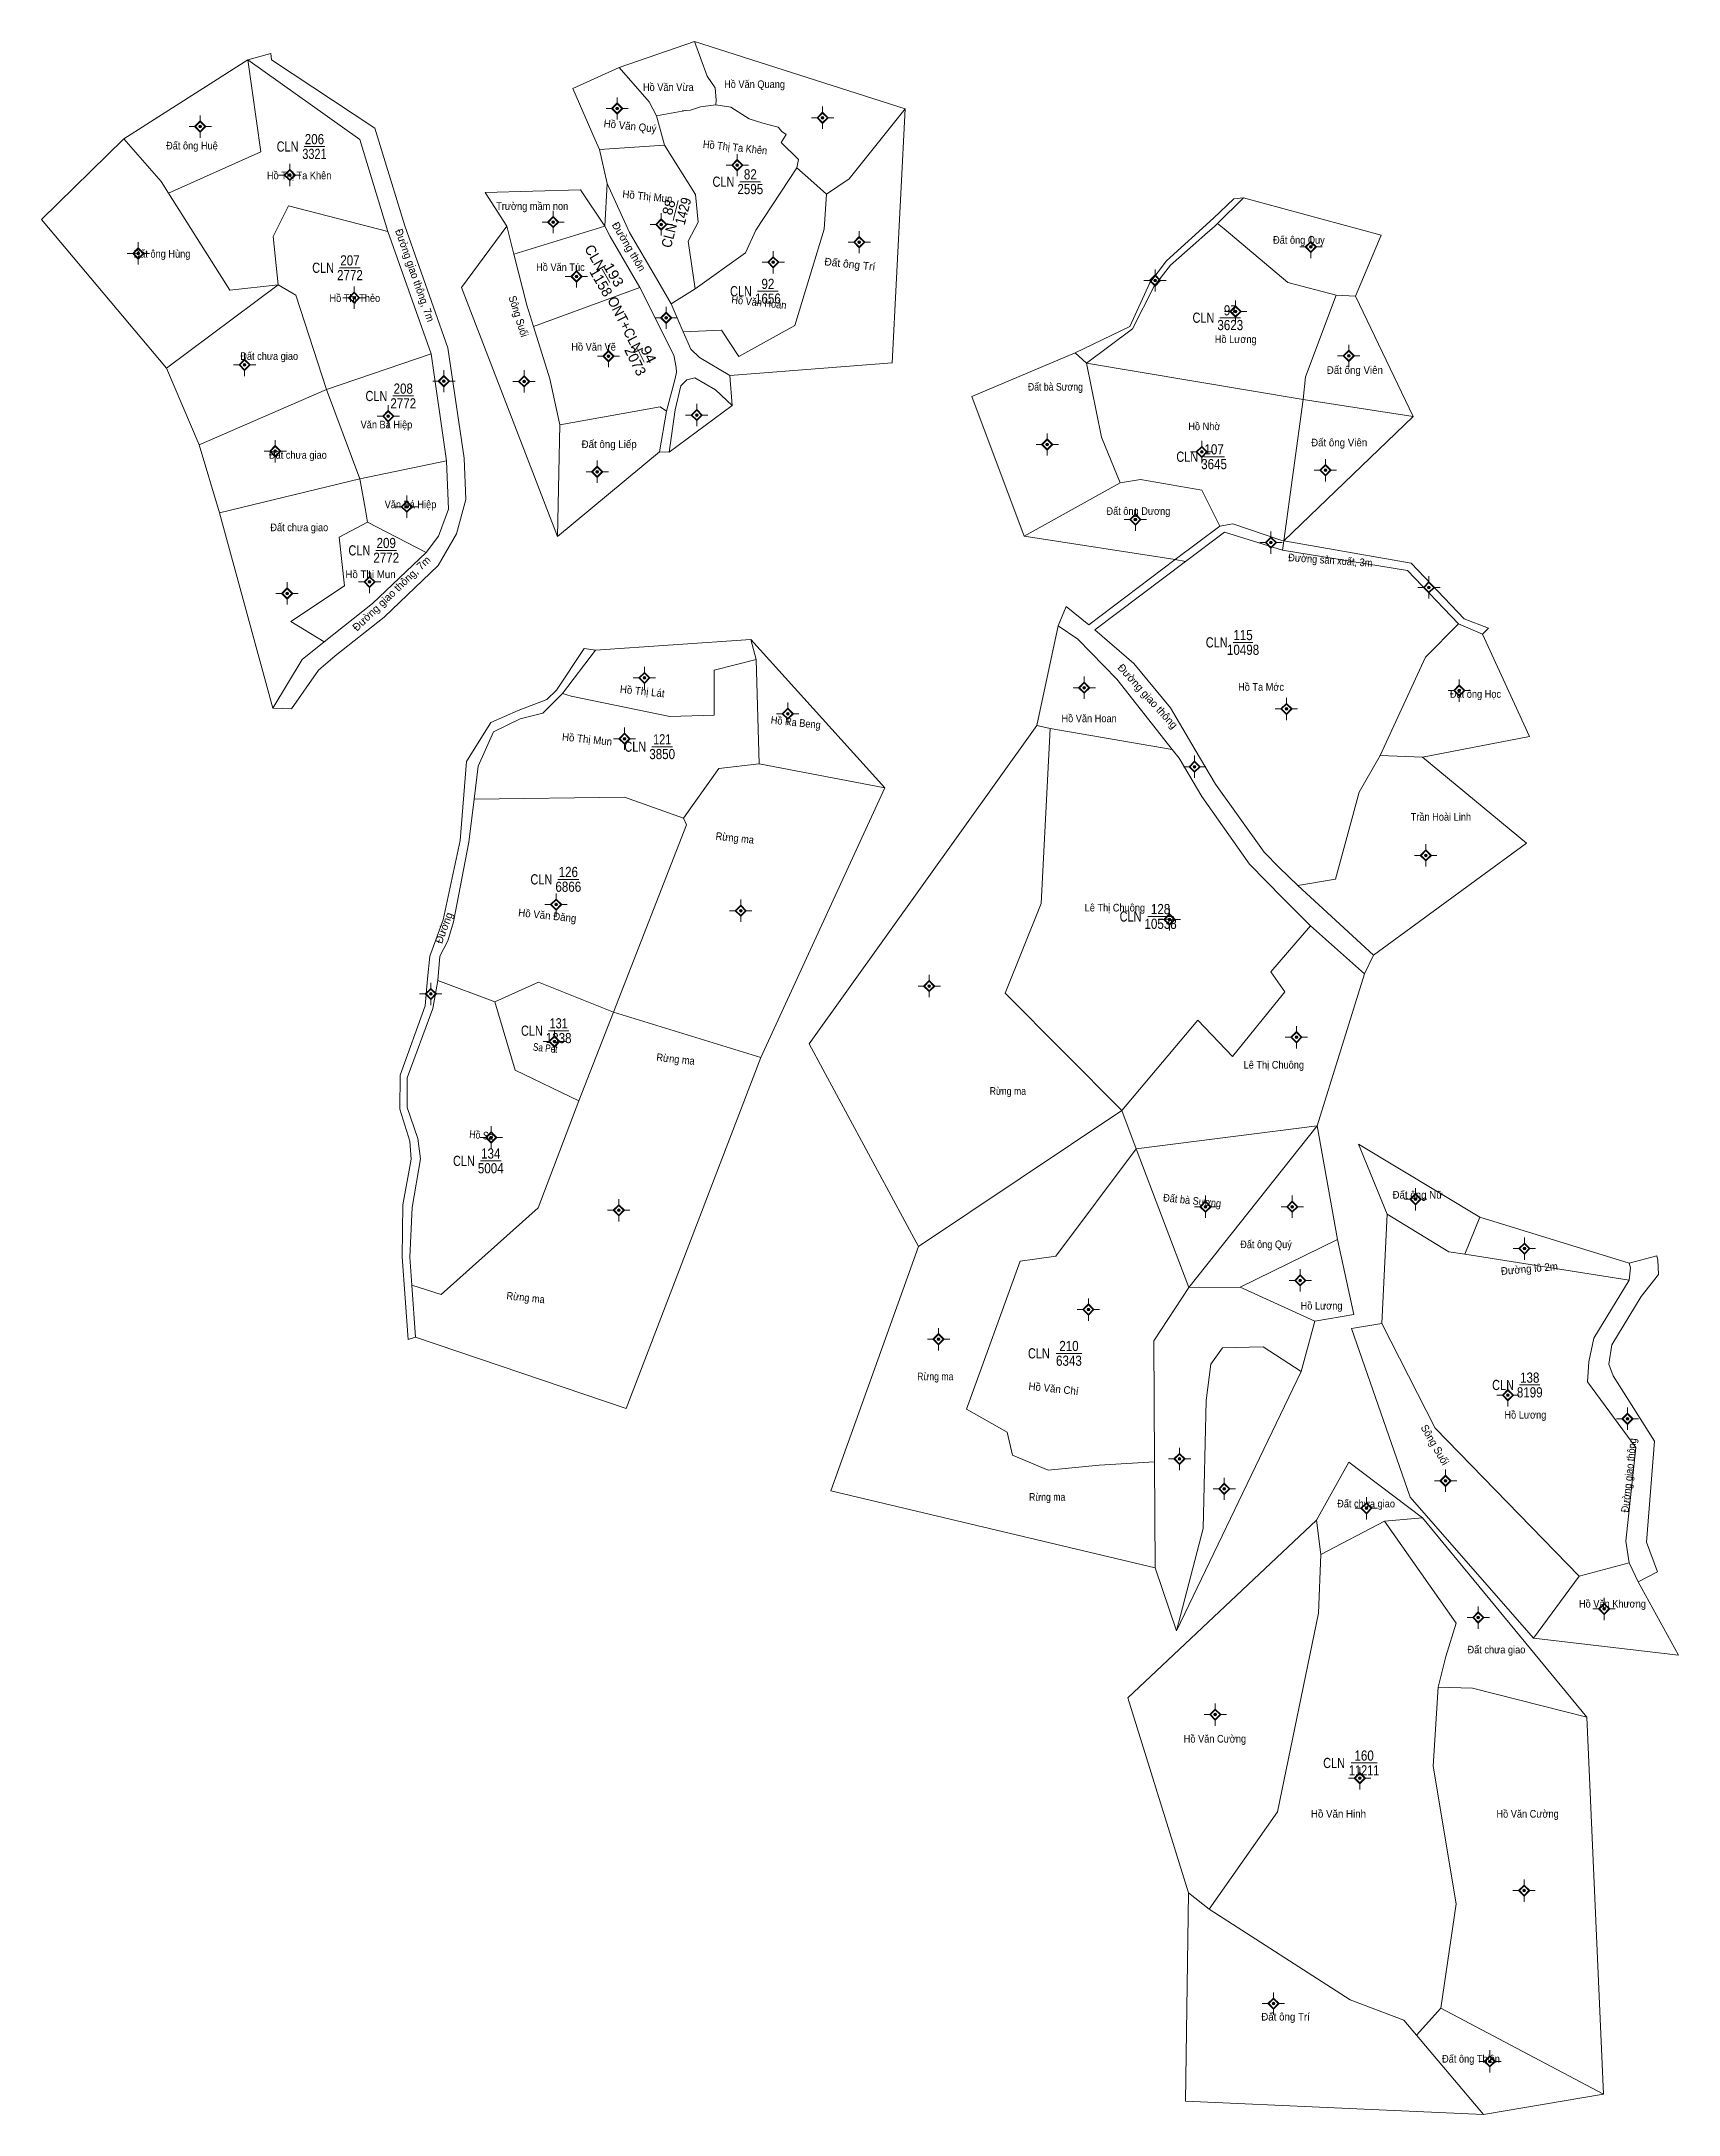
# Model space of a CAD drawing. Header units: metres. Extents: x 533011 to 534111, y 1848012 to 1848826.
# Drawn here: x 533011 to 533653, y 1848012 to 1848826 of the extents above; entities that cross this region are included whole.
import ezdxf
from ezdxf.enums import TextEntityAlignment as Align

# ---------------------------------------------------------------- set-up
doc = ezdxf.new("R2010")
doc.units = ezdxf.units.M
doc.header["$LTSCALE"] = 1.2
for name, color, linetype, lineweight in [('11', 7, 'Continuous', 13), ('6', 7, 'Continuous', 13), ('7', 7, 'Continuous', 13)]:
    doc.layers.add(name, color=color, linetype=linetype, lineweight=lineweight)
for name, color, linetype in [('2', 7, 'Continuous'), ('3', 7, 'Continuous'), ('4', 7, 'Continuous'), ('5', 7, 'Continuous')]:
    doc.layers.add(name, color=color, linetype=linetype)

msp = doc.modelspace()

# ---------------------------------------------------------------- texts
at = {"layer": '2'}
for s, width, p in [('Hồ Văn Vừa', 0.9, (533257.03, 1848806.09)), ('Hồ Văn Quang', 0.9, (533290.86, 1848807.25)), ('Đất ông Huệ', 0.9, (533070.19, 1848783.15)), ('Hồ Thị Ta Khên', 0.9, (533112.23, 1848771.46)), ('Trường mầm non', 0.9, (533203.645, 1848759.42)), ('Đất ông Hùng', 0.9, (533058.435, 1848740.73)), ('Đất ông Quy', 0.9, (533504.38, 1848746.16)), ('Hồ Văn Túc', 0.9, (533214.72, 1848735.46)), ('Hồ Thị Thẻo', 0.9, (533134.08, 1848723.35)), ('Hồ Lương', 0.9, (533479.595, 1848707.2)), ('Đất chưa giao', 0.9, (533100.48, 1848700.59)), ('Hồ Văn Vẽ', 0.9, (533227.73, 1848704.22)), ('Đất ông Viên', 0.95, (533526.33, 1848695.11)), ('Đất bà Sương', 0.85, (533408.87, 1848688.54)), ('Văn Bá Hiệp', 0.9, (533146.485, 1848673.73)), ('Đất ông Liếp', 0.95, (533233.835, 1848666.02)), ('Hồ Nhờ', 0.9, (533467.29, 1848673.03)), ('Đất ông Viên', 0.95, (533520.16, 1848666.69)), ('Đất chưa giao', 0.9, (533111.74, 1848661.82)), ('Văn Bá Hiệp', 0.9, (533155.915, 1848642.42)), ('Đất chưa giao', 0.9, (533112.29, 1848633.4)), ('Đất ông Dương', 0.9, (533441.415, 1848639.8)), ('Hồ Thị Mun', 0.95, (533140.245, 1848614.99)), ('Hồ Ta Mớc', 0.9, (533489.53, 1848570.81)), ('Đất ông Học', 0.9, (533573.64, 1848568.05)), ('Hồ Văn Hoan', 0.9, (533422.085, 1848558.47)), ('Trần Hoài Linh', 0.9, (533560.065, 1848519.84)), ('Lê Thị Chuông', 0.9, (533432.19, 1848484.22)), ('Lê Thị Chuông', 0.9, (533494.54, 1848422.59)), ('Rừng ma', 0.85, (533390.225, 1848412.31)), ('Đất ông Nữ', 0.95, (533550.94, 1848371.58)), ('Đất ông Quý', 0.9, (533491.46, 1848352.15)), ('Hồ Lương', 0.9, (533513.255, 1848328.08)), ('Rừng ma', 0.85, (533361.765, 1848300.33)), ('Hồ Lương', 0.9, (533593.205, 1848285.3)), ('Rừng ma', 0.85, (533405.645, 1848253.07)), ('Đất chưa giao', 0.9, (533530.72, 1848250.44)), ('Hồ Văn Khương', 0.9, (533627.36, 1848211.16)), ('Đất chưa giao', 0.9, (533581.85, 1848193.17)), ('Hồ Văn Cường', 0.9, (533471.435, 1848158.2)), ('Hồ Văn Hinh', 0.95, (533519.895, 1848128.79)), ('Hồ Văn Cường', 0.9, (533594.075, 1848128.76)), ('Đất ông Trí', 0.95, (533499.15, 1848049.15)), ('Đất ông Thiên', 0.9, (533571.87, 1848032.66))]:
    msp.add_text(s, height=3, dxfattribs=dict(at, width=width)).set_placement(p, align=Align.CENTER)
for s, rotation, width, p in [('Hồ Văn Quý', 354, 0.95, (533241.898, 1848790.84)), ('Hồ Thị Ta Khên', 354, 0.9, (533283.073, 1848782.476)), ('Hồ Thị Mun', 354, 0.95, (533248.698, 1848763.214)), ('Đường giao thông, 7m', 289.502, 0.95, (533156.198, 1848733.276)), ('Sông Suối', 287.409, 0.9, (533196.831, 1848717.239)), ('Đường sản xuất, 3m', 356.13, 0.9, (533516.604, 1848620.538)), ('Hồ Thị Lát', 354, 0.95, (533246.673, 1848569.116)), ('Hồ Ra Beng', 354, 0.9, (533306.883, 1848556.906)), ('Hồ Thị Mun', 354, 0.95, (533225.028, 1848550.304)), ('Rừng ma', 354, 0.9, (533282.983, 1848511.586)), ('Hồ Văn Đăng', 354, 0.95, (533209.438, 1848481.159)), ('Sa Pét', 354, 0.8, (533208.613, 1848429.184)), ('Rừng ma', 354, 0.9, (533259.733, 1848424.846)), ('Hồ Sã', 354, 0.85, (533183.568, 1848394.983)), ('Đất bà Sương', 354, 0.9, (533462.358, 1848369.347)), ('Đường lô 2m', 5.08, 0.95, (533594.892, 1848342.616)), ('Rừng ma', 354, 0.9, (533200.933, 1848331.286)), ('Hồ Văn Chí', 354, 0.95, (533408.003, 1848295.566)), ('Sông Suối', 299.982, 0.95, (533556.406, 1848274.255)), ('Đường giao thông', 83.905, 0.9, (533635.244, 1848262.901))]:
    msp.add_text(s, height=3, rotation=rotation, dxfattribs=dict(at, width=width)).set_placement(p, align=Align.CENTER)
for s, rotation, p in [('Đường thôn', 300.651, (533240.273, 1848744.29)), ('Đất ông Trí', 354, (533328.108, 1848736.679)), ('Đường giao thông, 7m', 43.603, (533149.501, 1848607.874)), ('Đường giao thông', 312.276, (533443.966, 1848567.664)), ('Đường', 69.837, (533170.42, 1848477.273))]:
    msp.add_text(s, height=3, rotation=rotation, dxfattribs=at).set_placement(p, align=Align.CENTER)
at = {"layer": '3', "width": 0.8}
for p in [(533113.18, 1848782.3), (533284.13, 1848768.5), (533127.11, 1848734.74), (533291.01, 1848725.53), (533472.4, 1848715.15), (533148.02, 1848684.44), (533466.06, 1848660.62), (533141.34, 1848623.88), (533477.61, 1848587.78), (533249.56, 1848546.87), (533212.72, 1848494.83), (533443.81, 1848480.28), (533209.01, 1848435.46), (533182.35, 1848384.39), (533407.86, 1848308.89), (533589.91, 1848296.48), (533523.64, 1848148.21)]:
    msp.add_text('CLN ', height=4, dxfattribs=at).set_placement(p, align=Align.RIGHT)
at = {"layer": '3'}
for s, rotation, width, p in [('CLN ', 75.299, 0.9, (533260.84, 1848754.865)), ('ONT+CLN', 296.729, 0.95, (533243.74, 1848702.829))]:
    msp.add_text(s, height=4, rotation=rotation, dxfattribs=dict(at, width=width)).set_placement(p, align=Align.RIGHT)
msp.add_text('CLN ', height=4, rotation=300.18, dxfattribs=at).set_placement((533230.102, 1848733.791), align=Align.RIGHT)
at = {"layer": '4'}
for s, width, p in [('206', 0.85, (533118.24, 1848785.19)), ('82', 0.85, (533289.21, 1848771.39)), ('207', 0.85, (533132.17, 1848737.63)), ('92', 0.85, (533296.1, 1848728.42)), ('97', 0.85, (533477.465, 1848718.04)), ('208', 0.85, (533153.075, 1848687.33)), ('107', 0.85, (533471.12, 1848663.51)), ('209', 0.85, (533146.395, 1848626.77)), ('115', 0.85, (533482.465, 1848590.67)), ('121', 0.8, (533254.64, 1848549.76)), ('126', 0.85, (533217.81, 1848497.72)), ('128', 0.85, (533450.125, 1848483.17)), ('131', 0.8, (533214.02, 1848438.35)), ('134', 0.85, (533187.395, 1848387.28)), ('210', 0.85, (533414.175, 1848311.78)), ('138', 0.85, (533594.915, 1848299.37)), ('160', 0.85, (533529.955, 1848151.1))]:
    msp.add_text(s, height=4, dxfattribs=dict(at, width=width)).set_placement(p, align=Align.CENTER)
msp.add_text('88', height=4, rotation=75.299, dxfattribs=at).set_placement((533259.185, 1848759.952), align=Align.CENTER)
for s, rotation, width, p in [('193', 300.18, 1.1, (533233.912, 1848732.975)), ('94', 296.729, 1.15, (533247.481, 1848701.81))]:
    msp.add_text(s, height=4, rotation=rotation, dxfattribs=dict(at, width=width)).set_placement(p, align=Align.CENTER)
at = {"layer": '5'}
for s, width, p in [('3321', 0.8, (533118.24, 1848779.41)), ('2595', 0.85, (533289.195, 1848765.61)), ('2772', 0.85, (533132.165, 1848731.85)), ('3623', 0.85, (533477.455, 1848712.26)), ('2772', 0.85, (533153.075, 1848681.55)), ('3645', 0.85, (533471.105, 1848657.73)), ('2772', 0.85, (533146.395, 1848620.99)), ('10498', 0.85, (533482.47, 1848584.89)), ('3850', 0.85, (533254.635, 1848543.98)), ('6866', 0.85, (533217.81, 1848491.94)), ('10538', 0.85, (533450.13, 1848477.39)), ('1338', 0.85, (533214.015, 1848432.57)), ('5004', 0.85, (533187.395, 1848381.5)), ('6343', 0.85, (533414.175, 1848306)), ('8199', 0.85, (533594.915, 1848293.59)), ('11211', 0.8, (533529.965, 1848145.32))]:
    msp.add_text(s, height=4, dxfattribs=dict(at, width=width)).set_placement(p, align=Align.CENTER)
at = {"layer": '5', "width": 0.9}
for s, height, rotation, p in [('1429', 4, 75.299, (533264.776, 1848758.467)), ('Hồ Văn Hoàn', 3, 354, (533292.433, 1848721.666))]:
    msp.add_text(s, height=height, rotation=rotation, dxfattribs=at).set_placement(p, align=Align.CENTER)
at = {"layer": '5'}
for s, rotation, p in [('1158', 300.18, (533228.928, 1848730.06)), ('2073', 296.729, (533242.317, 1848699.205))]:
    msp.add_text(s, height=4, rotation=rotation, dxfattribs=at).set_placement(p, align=Align.CENTER)
at = {"layer": '6', "width": 0.85}
msp.add_text('1656', height=4, dxfattribs=at).set_placement((533296.1, 1848722.64), align=Align.CENTER)

# ---------------------------------------------------------------- hatches: boundary and pattern name
at = {"layer": '11'}
for points in [[(533237.494, 1848799.21, 1), (533236.444, 1848799.21, 1)], [(533237.419, 1848799.21, 1), (533236.519, 1848799.21, 1)], [(533073.944, 1848792.12, 1), (533072.894, 1848792.12, 1)], [(533073.869, 1848792.12, 1), (533072.969, 1848792.12, 1)], [(533318.084, 1848795.57, 1), (533317.034, 1848795.57, 1)], [(533318.009, 1848795.57, 1), (533317.109, 1848795.57, 1)], [(533284.604, 1848776.99, 1), (533283.554, 1848776.99, 1)], [(533284.529, 1848776.99, 1), (533283.629, 1848776.99, 1)], [(533109.094, 1848773.12, 1), (533108.044, 1848773.12, 1)], [(533109.019, 1848773.12, 1), (533108.119, 1848773.12, 1)], [(533212.394, 1848754.66, 1), (533211.344, 1848754.66, 1)], [(533212.319, 1848754.66, 1), (533211.419, 1848754.66, 1)], [(533254.824, 1848753.72, 1), (533253.774, 1848753.72, 1)], [(533254.749, 1848753.72, 1), (533253.849, 1848753.72, 1)], [(533049.664, 1848742.34, 1), (533048.614, 1848742.34, 1)], [(533049.589, 1848742.34, 1), (533048.689, 1848742.34, 1)], [(533332.464, 1848746.77, 1), (533331.414, 1848746.77, 1)], [(533332.389, 1848746.77, 1), (533331.489, 1848746.77, 1)], [(533509.584, 1848744.91, 1), (533508.534, 1848744.91, 1)], [(533509.509, 1848744.91, 1), (533508.609, 1848744.91, 1)], [(533221.544, 1848733.34, 1), (533220.494, 1848733.34, 1)], [(533221.469, 1848733.34, 1), (533220.569, 1848733.34, 1)], [(533298.724, 1848738.9, 1), (533297.674, 1848738.9, 1)], [(533298.649, 1848738.9, 1), (533297.749, 1848738.9, 1)], [(533448.464, 1848731.75, 1), (533447.414, 1848731.75, 1)], [(533448.389, 1848731.75, 1), (533447.489, 1848731.75, 1)], [(533134.284, 1848725, 1), (533133.234, 1848725, 1)], [(533134.209, 1848725, 1), (533133.309, 1848725, 1)], [(533256.714, 1848717.09, 1), (533255.664, 1848717.09, 1)], [(533256.639, 1848717.09, 1), (533255.739, 1848717.09, 1)], [(533480.064, 1848719.57, 1), (533479.014, 1848719.57, 1)], [(533479.989, 1848719.57, 1), (533479.089, 1848719.57, 1)], [(533234.104, 1848702.05, 1), (533233.054, 1848702.05, 1)], [(533234.029, 1848702.05, 1), (533233.129, 1848702.05, 1)], [(533524.464, 1848702.17, 1), (533523.414, 1848702.17, 1)], [(533524.389, 1848702.17, 1), (533523.489, 1848702.17, 1)], [(533091.394, 1848698.64, 1), (533090.344, 1848698.64, 1)], [(533091.319, 1848698.64, 1), (533090.419, 1848698.64, 1)], [(533169.544, 1848692.25, 1), (533168.494, 1848692.25, 1)], [(533169.469, 1848692.25, 1), (533168.569, 1848692.25, 1)], [(533200.994, 1848692.16, 1), (533199.944, 1848692.16, 1)], [(533200.919, 1848692.16, 1), (533200.019, 1848692.16, 1)], [(533147.714, 1848678.5, 1), (533146.664, 1848678.5, 1)], [(533147.639, 1848678.5, 1), (533146.739, 1848678.5, 1)], [(533268.704, 1848678.96, 1), (533267.654, 1848678.96, 1)], [(533268.629, 1848678.96, 1), (533267.729, 1848678.96, 1)], [(533103.414, 1848664.78, 1), (533102.364, 1848664.78, 1)], [(533103.339, 1848664.78, 1), (533102.439, 1848664.78, 1)], [(533406.164, 1848667.41, 1), (533405.114, 1848667.41, 1)], [(533406.089, 1848667.41, 1), (533405.189, 1848667.41, 1)], [(533466.784, 1848664.48, 1), (533465.734, 1848664.48, 1)], [(533466.709, 1848664.48, 1), (533465.809, 1848664.48, 1)], [(533229.674, 1848656.7, 1), (533228.624, 1848656.7, 1)], [(533229.599, 1848656.7, 1), (533228.699, 1848656.7, 1)], [(533515.304, 1848657.32, 1), (533514.254, 1848657.32, 1)], [(533515.229, 1848657.32, 1), (533514.329, 1848657.32, 1)], [(533154.974, 1848643, 1), (533153.924, 1848643, 1)], [(533154.899, 1848643, 1), (533153.999, 1848643, 1)], [(533440.744, 1848637.96, 1), (533439.694, 1848637.96, 1)], [(533440.669, 1848637.96, 1), (533439.769, 1848637.96, 1)], [(533493.944, 1848628.92, 1), (533492.894, 1848628.92, 1)], [(533493.869, 1848628.92, 1), (533492.969, 1848628.92, 1)], [(533140.404, 1848613.5, 1), (533139.354, 1848613.5, 1)], [(533140.329, 1848613.5, 1), (533139.429, 1848613.5, 1)], [(533555.924, 1848611.35, 1), (533554.874, 1848611.35, 1)], [(533555.849, 1848611.35, 1), (533554.949, 1848611.35, 1)], [(533108.064, 1848608.97, 1), (533107.014, 1848608.97, 1)], [(533107.989, 1848608.97, 1), (533107.089, 1848608.97, 1)], [(533248.174, 1848575.84, 1), (533247.124, 1848575.84, 1)], [(533248.099, 1848575.84, 1), (533247.199, 1848575.84, 1)], [(533420.684, 1848572.01, 1), (533419.634, 1848572.01, 1)], [(533420.609, 1848572.01, 1), (533419.709, 1848572.01, 1)], [(533567.804, 1848570.89, 1), (533566.754, 1848570.89, 1)], [(533567.729, 1848570.89, 1), (533566.829, 1848570.89, 1)], [(533500.004, 1848563.68, 1), (533498.954, 1848563.68, 1)], [(533499.929, 1848563.68, 1), (533499.029, 1848563.68, 1)], [(533304.414, 1848561.81, 1), (533303.364, 1848561.81, 1)], [(533304.339, 1848561.81, 1), (533303.439, 1848561.81, 1)], [(533240.374, 1848551.98, 1), (533239.324, 1848551.98, 1)], [(533240.299, 1848551.98, 1), (533239.399, 1848551.98, 1)], [(533463.984, 1848541.02, 1), (533462.934, 1848541.02, 1)], [(533463.909, 1848541.02, 1), (533463.009, 1848541.02, 1)], [(533554.674, 1848506.24, 1), (533553.624, 1848506.24, 1)], [(533554.599, 1848506.24, 1), (533553.699, 1848506.24, 1)], [(533213.544, 1848486.91, 1), (533212.494, 1848486.91, 1)], [(533213.469, 1848486.91, 1), (533212.569, 1848486.91, 1)], [(533285.974, 1848484.53, 1), (533284.924, 1848484.53, 1)], [(533285.899, 1848484.53, 1), (533284.999, 1848484.53, 1)], [(533454.124, 1848481.07, 1), (533453.074, 1848481.07, 1)], [(533454.049, 1848481.07, 1), (533453.149, 1848481.07, 1)], [(533164.394, 1848451.86, 1), (533163.344, 1848451.86, 1)], [(533164.319, 1848451.86, 1), (533163.419, 1848451.86, 1)], [(533359.884, 1848454.97, 1), (533358.834, 1848454.97, 1)], [(533359.809, 1848454.97, 1), (533358.909, 1848454.97, 1)], [(533212.874, 1848433.23, 1), (533211.824, 1848433.23, 1)], [(533212.799, 1848433.23, 1), (533211.899, 1848433.23, 1)], [(533503.924, 1848434.89, 1), (533502.874, 1848434.89, 1)], [(533503.849, 1848434.89, 1), (533502.949, 1848434.89, 1)], [(533188.084, 1848395.58, 1), (533187.034, 1848395.58, 1)], [(533188.009, 1848395.58, 1), (533187.109, 1848395.58, 1)], [(533468.274, 1848368.4, 1), (533467.224, 1848368.4, 1)], [(533468.199, 1848368.4, 1), (533467.299, 1848368.4, 1)], [(533502.294, 1848368.4, 1), (533501.244, 1848368.4, 1)], [(533502.219, 1848368.4, 1), (533501.319, 1848368.4, 1)], [(533550.654, 1848371.34, 1), (533549.604, 1848371.34, 1)], [(533550.579, 1848371.34, 1), (533549.679, 1848371.34, 1)], [(533238.144, 1848367, 1), (533237.094, 1848367, 1)], [(533238.069, 1848367, 1), (533237.169, 1848367, 1)], [(533593.344, 1848351.98, 1), (533592.294, 1848351.98, 1)], [(533593.269, 1848351.98, 1), (533592.369, 1848351.98, 1)], [(533505.434, 1848339.52, 1), (533504.384, 1848339.52, 1)], [(533505.359, 1848339.52, 1), (533504.459, 1848339.52, 1)], [(533422.334, 1848328.06, 1), (533421.284, 1848328.06, 1)], [(533422.259, 1848328.06, 1), (533421.359, 1848328.06, 1)], [(533363.544, 1848316.42, 1), (533362.494, 1848316.42, 1)], [(533363.469, 1848316.42, 1), (533362.569, 1848316.42, 1)], [(533586.904, 1848294.47, 1), (533585.854, 1848294.47, 1)], [(533586.829, 1848294.47, 1), (533585.929, 1848294.47, 1)], [(533633.794, 1848285.2, 1), (533632.744, 1848285.2, 1)], [(533633.719, 1848285.2, 1), (533632.819, 1848285.2, 1)], [(533458.074, 1848269.45, 1), (533457.024, 1848269.45, 1)], [(533457.999, 1848269.45, 1), (533457.099, 1848269.45, 1)], [(533475.644, 1848257.75, 1), (533474.594, 1848257.75, 1)], [(533475.569, 1848257.75, 1), (533474.669, 1848257.75, 1)], [(533562.414, 1848260.88, 1), (533561.364, 1848260.88, 1)], [(533562.339, 1848260.88, 1), (533561.439, 1848260.88, 1)], [(533531.364, 1848250.11, 1), (533530.314, 1848250.11, 1)], [(533531.289, 1848250.11, 1), (533530.389, 1848250.11, 1)], [(533575.254, 1848207.26, 1), (533574.204, 1848207.26, 1)], [(533575.179, 1848207.26, 1), (533574.279, 1848207.26, 1)], [(533624.624, 1848210.63, 1), (533623.574, 1848210.63, 1)], [(533624.549, 1848210.63, 1), (533623.649, 1848210.63, 1)], [(533472.094, 1848169.18, 1), (533471.044, 1848169.18, 1)], [(533472.019, 1848169.18, 1), (533471.119, 1848169.18, 1)], [(533528.774, 1848144.24, 1), (533527.724, 1848144.24, 1)], [(533528.699, 1848144.24, 1), (533527.799, 1848144.24, 1)], [(533593.234, 1848100.13, 1), (533592.184, 1848100.13, 1)], [(533593.159, 1848100.13, 1), (533592.259, 1848100.13, 1)], [(533494.924, 1848055.79, 1), (533493.874, 1848055.79, 1)], [(533494.849, 1848055.79, 1), (533493.949, 1848055.79, 1)], [(533579.814, 1848033.14, 1), (533578.764, 1848033.14, 1)], [(533579.739, 1848033.14, 1), (533578.839, 1848033.14, 1)]]:
    msp.add_hatch(color=256, dxfattribs=at).paths.add_polyline_path(points)

# ---------------------------------------------------------------- linework, layer by layer
for p, q in [((533234.78, 1848799.21), (533232.6, 1848799.21)), ((533235.1, 1848799.21), (533233.22, 1848799.21)), ((533236.97, 1848803.58), (533236.97, 1848801.4)), ((533236.97, 1848802.96), (533236.97, 1848801.08)), ((533240.72, 1848799.21), (533238.84, 1848799.21)), ((533241.34, 1848799.21), (533239.16, 1848799.21)), ((533317.56, 1848799.94), (533317.56, 1848797.76)), ((533317.56, 1848799.32), (533317.56, 1848797.44)), ((533071.23, 1848792.12), (533069.05, 1848792.12)), ((533071.55, 1848792.12), (533069.67, 1848792.12)), ((533073.42, 1848796.5), (533073.42, 1848794.31)), ((533073.42, 1848795.87), (533073.42, 1848794)), ((533077.17, 1848792.12), (533075.3, 1848792.12)), ((533077.8, 1848792.12), (533075.61, 1848792.12)), ((533236.97, 1848797.34), (533236.97, 1848795.46)), ((533236.97, 1848797.02), (533236.97, 1848794.84)), ((533315.37, 1848795.57), (533313.19, 1848795.57)), ((533315.69, 1848795.57), (533313.81, 1848795.57)), ((533317.56, 1848793.7), (533317.56, 1848791.82)), ((533317.56, 1848793.38), (533317.56, 1848791.2)), ((533321.31, 1848795.57), (533319.44, 1848795.57)), ((533321.94, 1848795.57), (533319.75, 1848795.57)), ((533073.42, 1848790.24), (533073.42, 1848788.37)), ((533073.42, 1848789.93), (533073.42, 1848787.74)), ((533108.57, 1848777.5), (533108.57, 1848775.31)), ((533108.57, 1848776.87), (533108.57, 1848775)), ((533281.89, 1848776.99), (533279.7, 1848776.99)), ((533282.2, 1848776.99), (533280.33, 1848776.99)), ((533284.08, 1848781.36), (533284.08, 1848779.18)), ((533284.08, 1848780.74), (533284.08, 1848778.86)), ((533284.08, 1848775.12), (533284.08, 1848773.24)), ((533284.08, 1848774.8), (533284.08, 1848772.62)), ((533287.83, 1848776.99), (533285.95, 1848776.99)), ((533288.45, 1848776.99), (533286.27, 1848776.99)), ((533106.38, 1848773.12), (533104.19, 1848773.12)), ((533106.69, 1848773.12), (533104.82, 1848773.12)), ((533108.57, 1848771.24), (533108.57, 1848769.37)), ((533108.57, 1848770.93), (533108.57, 1848768.74)), ((533112.32, 1848773.12), (533110.44, 1848773.12)), ((533112.94, 1848773.12), (533110.76, 1848773.12)), ((533211.87, 1848759.04), (533211.87, 1848756.85)), ((533211.87, 1848758.41), (533211.87, 1848756.54)), ((533254.3, 1848758.1), (533254.3, 1848755.91)), ((533209.68, 1848754.66), (533207.5, 1848754.66)), ((533210, 1848754.66), (533208.12, 1848754.66)), ((533211.87, 1848752.78), (533211.87, 1848750.91)), ((533211.87, 1848752.47), (533211.87, 1848750.28)), ((533215.62, 1848754.66), (533213.74, 1848754.66)), ((533216.24, 1848754.66), (533214.06, 1848754.66)), ((533252.11, 1848753.72), (533249.93, 1848753.72)), ((533252.43, 1848753.72), (533250.55, 1848753.72)), ((533254.3, 1848757.47), (533254.3, 1848755.6)), ((533254.3, 1848751.84), (533254.3, 1848749.97)), ((533254.3, 1848751.53), (533254.3, 1848749.34)), ((533258.05, 1848753.72), (533256.18, 1848753.72)), ((533258.68, 1848753.72), (533256.49, 1848753.72)), ((533331.94, 1848751.14), (533331.94, 1848748.96)), ((533331.94, 1848750.52), (533331.94, 1848748.64)), ((533046.95, 1848742.34), (533044.76, 1848742.34)), ((533047.26, 1848742.34), (533045.39, 1848742.34)), ((533049.14, 1848746.72), (533049.14, 1848744.53)), ((533049.14, 1848746.09), (533049.14, 1848744.22)), ((533052.89, 1848742.34), (533051.02, 1848742.34)), ((533053.52, 1848742.34), (533051.33, 1848742.34)), ((533298.2, 1848743.28), (533298.2, 1848741.09)), ((533298.2, 1848742.65), (533298.2, 1848740.78)), ((533329.75, 1848746.77), (533327.56, 1848746.77)), ((533330.06, 1848746.77), (533328.19, 1848746.77)), ((533331.94, 1848744.9), (533331.94, 1848743.02)), ((533331.94, 1848744.58), (533331.94, 1848742.4)), ((533335.69, 1848746.77), (533333.81, 1848746.77)), ((533336.31, 1848746.77), (533334.13, 1848746.77)), ((533506.87, 1848744.91), (533504.69, 1848744.91)), ((533507.19, 1848744.91), (533505.31, 1848744.91)), ((533509.06, 1848749.28), (533509.06, 1848747.1)), ((533509.06, 1848748.66), (533509.06, 1848746.78)), ((533509.06, 1848743.04), (533509.06, 1848741.16)), ((533509.06, 1848742.72), (533509.06, 1848740.54)), ((533512.81, 1848744.91), (533510.94, 1848744.91)), ((533513.44, 1848744.91), (533511.25, 1848744.91)), ((533049.14, 1848740.46), (533049.14, 1848738.59)), ((533049.14, 1848740.15), (533049.14, 1848737.96)), ((533221.02, 1848737.72), (533221.02, 1848735.53)), ((533221.02, 1848737.09), (533221.02, 1848735.22)), ((533296.01, 1848738.9), (533293.82, 1848738.9)), ((533296.32, 1848738.9), (533294.45, 1848738.9)), ((533298.2, 1848737.02), (533298.2, 1848735.15)), ((533298.2, 1848736.71), (533298.2, 1848734.52)), ((533301.95, 1848738.9), (533300.07, 1848738.9)), ((533302.57, 1848738.9), (533300.39, 1848738.9)), ((533447.94, 1848736.12), (533447.94, 1848733.94)), ((533447.94, 1848735.5), (533447.94, 1848733.62)), ((533133.76, 1848729.38), (533133.76, 1848727.19)), ((533133.76, 1848728.75), (533133.76, 1848726.88)), ((533218.83, 1848733.34), (533216.64, 1848733.34)), ((533219.14, 1848733.34), (533217.27, 1848733.34)), ((533221.02, 1848731.46), (533221.02, 1848729.59)), ((533221.02, 1848731.15), (533221.02, 1848728.96)), ((533224.77, 1848733.34), (533222.9, 1848733.34)), ((533225.4, 1848733.34), (533223.21, 1848733.34)), ((533445.75, 1848731.75), (533443.56, 1848731.75)), ((533446.06, 1848731.75), (533444.19, 1848731.75)), ((533447.94, 1848729.88), (533447.94, 1848728)), ((533447.94, 1848729.56), (533447.94, 1848727.38)), ((533451.69, 1848731.75), (533449.81, 1848731.75)), ((533452.31, 1848731.75), (533450.13, 1848731.75)), ((533131.57, 1848725), (533129.38, 1848725)), ((533131.88, 1848725), (533130.01, 1848725)), ((533133.76, 1848723.12), (533133.76, 1848721.25)), ((533133.76, 1848722.81), (533133.76, 1848720.62)), ((533137.51, 1848725), (533135.64, 1848725)), ((533138.14, 1848725), (533135.95, 1848725)), ((533256.19, 1848721.46), (533256.19, 1848719.28)), ((533256.19, 1848720.84), (533256.19, 1848718.96)), ((533477.35, 1848719.57), (533475.16, 1848719.57)), ((533477.66, 1848719.57), (533475.79, 1848719.57)), ((533479.54, 1848723.94), (533479.54, 1848721.76)), ((533479.54, 1848723.32), (533479.54, 1848721.44)), ((533479.54, 1848717.7), (533479.54, 1848715.82)), ((533483.29, 1848719.57), (533481.42, 1848719.57)), ((533483.92, 1848719.57), (533481.73, 1848719.57)), ((533254, 1848717.09), (533251.81, 1848717.09)), ((533254.31, 1848717.09), (533252.44, 1848717.09)), ((533256.19, 1848715.22), (533256.19, 1848713.34)), ((533256.19, 1848714.9), (533256.19, 1848712.72)), ((533259.94, 1848717.09), (533258.06, 1848717.09)), ((533260.56, 1848717.09), (533258.38, 1848717.09)), ((533479.54, 1848717.38), (533479.54, 1848715.2)), ((533090.87, 1848703.02), (533090.87, 1848700.83)), ((533090.87, 1848702.39), (533090.87, 1848700.52)), ((533231.39, 1848702.05), (533229.2, 1848702.05)), ((533231.7, 1848702.05), (533229.83, 1848702.05)), ((533233.58, 1848706.42), (533233.58, 1848704.24)), ((533233.58, 1848705.8), (533233.58, 1848703.92)), ((533237.33, 1848702.05), (533235.45, 1848702.05)), ((533237.95, 1848702.05), (533235.77, 1848702.05)), ((533521.75, 1848702.17), (533519.56, 1848702.17)), ((533522.06, 1848702.17), (533520.19, 1848702.17)), ((533523.94, 1848706.54), (533523.94, 1848704.36)), ((533523.94, 1848705.92), (533523.94, 1848704.04)), ((533527.69, 1848702.17), (533525.81, 1848702.17)), ((533528.31, 1848702.17), (533526.13, 1848702.17)), ((533088.68, 1848698.64), (533086.5, 1848698.64)), ((533089, 1848698.64), (533087.12, 1848698.64)), ((533090.87, 1848696.76), (533090.87, 1848694.89)), ((533090.87, 1848696.45), (533090.87, 1848694.26)), ((533094.62, 1848698.64), (533092.74, 1848698.64)), ((533095.24, 1848698.64), (533093.06, 1848698.64)), ((533169.02, 1848696.62), (533169.02, 1848694.44)), ((533169.02, 1848696), (533169.02, 1848694.12)), ((533200.47, 1848696.54), (533200.47, 1848694.35)), ((533200.47, 1848695.91), (533200.47, 1848694.04)), ((533233.58, 1848700.18), (533233.58, 1848698.3)), ((533233.58, 1848699.86), (533233.58, 1848697.68)), ((533523.94, 1848700.3), (533523.94, 1848698.42)), ((533523.94, 1848699.98), (533523.94, 1848697.8)), ((533166.83, 1848692.25), (533164.64, 1848692.25)), ((533167.14, 1848692.25), (533165.27, 1848692.25)), ((533169.02, 1848690.38), (533169.02, 1848688.5)), ((533169.02, 1848690.06), (533169.02, 1848687.88)), ((533172.77, 1848692.25), (533170.9, 1848692.25)), ((533173.4, 1848692.25), (533171.21, 1848692.25)), ((533198.28, 1848692.16), (533196.1, 1848692.16)), ((533198.6, 1848692.16), (533196.72, 1848692.16)), ((533200.47, 1848690.28), (533200.47, 1848688.41)), ((533200.47, 1848689.97), (533200.47, 1848687.78)), ((533204.22, 1848692.16), (533202.34, 1848692.16)), ((533204.84, 1848692.16), (533202.66, 1848692.16)), ((533145, 1848678.5), (533142.81, 1848678.5)), ((533145.31, 1848678.5), (533143.44, 1848678.5)), ((533147.19, 1848682.88), (533147.19, 1848680.69)), ((533147.19, 1848682.25), (533147.19, 1848680.38)), ((533150.94, 1848678.5), (533149.06, 1848678.5)), ((533151.56, 1848678.5), (533149.38, 1848678.5)), ((533265.99, 1848678.96), (533263.81, 1848678.96)), ((533266.31, 1848678.96), (533264.43, 1848678.96)), ((533268.18, 1848683.34), (533268.18, 1848681.15)), ((533268.18, 1848682.71), (533268.18, 1848680.84)), ((533268.18, 1848677.08), (533268.18, 1848675.21)), ((533268.18, 1848676.77), (533268.18, 1848674.58)), ((533271.93, 1848678.96), (533270.06, 1848678.96)), ((533272.56, 1848678.96), (533270.37, 1848678.96)), ((533102.89, 1848669.16), (533102.89, 1848666.97)), ((533147.19, 1848676.62), (533147.19, 1848674.75)), ((533147.19, 1848676.31), (533147.19, 1848674.12)), ((533405.64, 1848671.78), (533405.64, 1848669.6)), ((533405.64, 1848671.16), (533405.64, 1848669.28)), ((533466.26, 1848668.86), (533466.26, 1848666.67)), ((533100.7, 1848664.78), (533098.52, 1848664.78)), ((533101.02, 1848664.78), (533099.14, 1848664.78)), ((533102.89, 1848668.53), (533102.89, 1848666.66)), ((533102.89, 1848662.9), (533102.89, 1848661.03)), ((533102.89, 1848662.59), (533102.89, 1848660.4)), ((533106.64, 1848664.78), (533104.76, 1848664.78)), ((533107.26, 1848664.78), (533105.08, 1848664.78)), ((533229.15, 1848661.08), (533229.15, 1848658.89)), ((533403.45, 1848667.41), (533401.26, 1848667.41)), ((533403.76, 1848667.41), (533401.89, 1848667.41)), ((533405.64, 1848665.54), (533405.64, 1848663.66)), ((533405.64, 1848665.22), (533405.64, 1848663.04)), ((533409.39, 1848667.41), (533407.52, 1848667.41)), ((533410.02, 1848667.41), (533407.83, 1848667.41)), ((533464.07, 1848664.48), (533461.88, 1848664.48)), ((533464.38, 1848664.48), (533462.51, 1848664.48)), ((533466.26, 1848668.23), (533466.26, 1848666.36)), ((533466.26, 1848662.6), (533466.26, 1848660.73)), ((533466.26, 1848662.29), (533466.26, 1848660.1)), ((533470.01, 1848664.48), (533468.14, 1848664.48)), ((533470.64, 1848664.48), (533468.45, 1848664.48)), ((533514.78, 1848661.7), (533514.78, 1848659.51)), ((533514.78, 1848661.07), (533514.78, 1848659.2)), ((533226.96, 1848656.7), (533224.78, 1848656.7)), ((533227.28, 1848656.7), (533225.4, 1848656.7)), ((533229.15, 1848660.45), (533229.15, 1848658.58)), ((533229.15, 1848654.82), (533229.15, 1848652.95)), ((533229.15, 1848654.51), (533229.15, 1848652.32)), ((533232.9, 1848656.7), (533231.02, 1848656.7)), ((533233.52, 1848656.7), (533231.34, 1848656.7)), ((533512.59, 1848657.32), (533510.4, 1848657.32)), ((533512.9, 1848657.32), (533511.03, 1848657.32)), ((533514.78, 1848655.44), (533514.78, 1848653.57)), ((533514.78, 1848655.13), (533514.78, 1848652.94)), ((533518.53, 1848657.32), (533516.66, 1848657.32)), ((533519.16, 1848657.32), (533516.97, 1848657.32)), ((533154.45, 1848647.38), (533154.45, 1848645.19)), ((533154.45, 1848646.75), (533154.45, 1848644.88)), ((533152.26, 1848643), (533150.07, 1848643)), ((533152.57, 1848643), (533150.7, 1848643)), ((533154.45, 1848641.12), (533154.45, 1848639.25)), ((533154.45, 1848640.81), (533154.45, 1848638.62)), ((533158.2, 1848643), (533156.32, 1848643)), ((533158.82, 1848643), (533156.64, 1848643)), ((533438.03, 1848637.96), (533435.84, 1848637.96)), ((533438.34, 1848637.96), (533436.47, 1848637.96)), ((533440.22, 1848642.34), (533440.22, 1848640.15)), ((533440.22, 1848641.71), (533440.22, 1848639.84)), ((533443.97, 1848637.96), (533442.1, 1848637.96)), ((533444.6, 1848637.96), (533442.41, 1848637.96)), ((533440.22, 1848636.08), (533440.22, 1848634.21)), ((533440.22, 1848635.77), (533440.22, 1848633.58)), ((533491.23, 1848628.92), (533489.05, 1848628.92)), ((533491.55, 1848628.92), (533489.67, 1848628.92)), ((533493.42, 1848633.3), (533493.42, 1848631.11)), ((533493.42, 1848632.67), (533493.42, 1848630.8)), ((533497.17, 1848628.92), (533495.3, 1848628.92)), ((533497.8, 1848628.92), (533495.61, 1848628.92)), ((533493.42, 1848627.04), (533493.42, 1848625.17)), ((533493.42, 1848626.73), (533493.42, 1848624.54)), ((533107.54, 1848613.34), (533107.54, 1848611.16)), ((533107.54, 1848612.72), (533107.54, 1848610.84)), ((533137.69, 1848613.5), (533135.5, 1848613.5)), ((533138, 1848613.5), (533136.13, 1848613.5)), ((533139.88, 1848617.88), (533139.88, 1848615.69)), ((533139.88, 1848617.25), (533139.88, 1848615.38)), ((533143.63, 1848613.5), (533141.76, 1848613.5)), ((533144.26, 1848613.5), (533142.07, 1848613.5)), ((533555.4, 1848615.72), (533555.4, 1848613.54)), ((533555.4, 1848615.1), (533555.4, 1848613.22)), ((533105.35, 1848608.97), (533103.16, 1848608.97)), ((533105.66, 1848608.97), (533103.79, 1848608.97)), ((533107.54, 1848607.1), (533107.54, 1848605.22)), ((533107.54, 1848606.78), (533107.54, 1848604.6)), ((533111.29, 1848608.97), (533109.42, 1848608.97)), ((533111.92, 1848608.97), (533109.73, 1848608.97)), ((533139.88, 1848611.62), (533139.88, 1848609.75)), ((533139.88, 1848611.31), (533139.88, 1848609.12)), ((533553.21, 1848611.35), (533551.02, 1848611.35)), ((533553.52, 1848611.35), (533551.65, 1848611.35)), ((533555.4, 1848609.48), (533555.4, 1848607.6)), ((533555.4, 1848609.16), (533555.4, 1848606.98)), ((533559.15, 1848611.35), (533557.28, 1848611.35)), ((533559.78, 1848611.35), (533557.59, 1848611.35)), ((533247.65, 1848580.22), (533247.65, 1848578.03)), ((533247.65, 1848579.59), (533247.65, 1848577.72)), ((533245.46, 1848575.84), (533243.28, 1848575.84)), ((533245.78, 1848575.84), (533243.9, 1848575.84)), ((533247.65, 1848573.96), (533247.65, 1848572.09)), ((533247.65, 1848573.65), (533247.65, 1848571.46)), ((533251.4, 1848575.84), (533249.52, 1848575.84)), ((533252.02, 1848575.84), (533249.84, 1848575.84)), ((533417.97, 1848572.01), (533415.78, 1848572.01)), ((533418.28, 1848572.01), (533416.41, 1848572.01)), ((533420.16, 1848576.38), (533420.16, 1848574.2)), ((533420.16, 1848575.76), (533420.16, 1848573.88)), ((533423.91, 1848572.01), (533422.04, 1848572.01)), ((533424.54, 1848572.01), (533422.35, 1848572.01)), ((533567.28, 1848575.26), (533567.28, 1848573.08)), ((533567.28, 1848574.64), (533567.28, 1848572.76)), ((533303.89, 1848566.18), (533303.89, 1848564)), ((533303.89, 1848565.56), (533303.89, 1848563.68)), ((533420.16, 1848570.14), (533420.16, 1848568.26)), ((533420.16, 1848569.82), (533420.16, 1848567.64)), ((533497.29, 1848563.68), (533495.1, 1848563.68)), ((533497.6, 1848563.68), (533495.73, 1848563.68)), ((533499.48, 1848568.06), (533499.48, 1848565.87)), ((533499.48, 1848567.43), (533499.48, 1848565.56)), ((533503.23, 1848563.68), (533501.36, 1848563.68)), ((533503.86, 1848563.68), (533501.67, 1848563.68)), ((533565.09, 1848570.89), (533562.9, 1848570.89)), ((533565.4, 1848570.89), (533563.53, 1848570.89)), ((533567.28, 1848569.02), (533567.28, 1848567.14)), ((533567.28, 1848568.7), (533567.28, 1848566.52)), ((533571.03, 1848570.89), (533569.16, 1848570.89)), ((533571.66, 1848570.89), (533569.47, 1848570.89)), ((533239.85, 1848556.36), (533239.85, 1848554.17)), ((533239.85, 1848555.73), (533239.85, 1848553.86)), ((533301.7, 1848561.81), (533299.52, 1848561.81)), ((533302.02, 1848561.81), (533300.14, 1848561.81)), ((533303.89, 1848559.94), (533303.89, 1848558.06)), ((533303.89, 1848559.62), (533303.89, 1848557.44)), ((533307.64, 1848561.81), (533305.76, 1848561.81)), ((533308.26, 1848561.81), (533306.08, 1848561.81)), ((533499.48, 1848561.8), (533499.48, 1848559.93)), ((533499.48, 1848561.49), (533499.48, 1848559.3)), ((533237.66, 1848551.98), (533235.48, 1848551.98)), ((533237.98, 1848551.98), (533236.1, 1848551.98)), ((533239.85, 1848550.1), (533239.85, 1848548.23)), ((533239.85, 1848549.79), (533239.85, 1848547.6)), ((533243.6, 1848551.98), (533241.72, 1848551.98)), ((533244.22, 1848551.98), (533242.04, 1848551.98)), ((533461.27, 1848541.02), (533459.08, 1848541.02)), ((533461.58, 1848541.02), (533459.71, 1848541.02)), ((533463.46, 1848545.4), (533463.46, 1848543.21)), ((533463.46, 1848544.77), (533463.46, 1848542.9)), ((533463.46, 1848539.14), (533463.46, 1848537.27)), ((533463.46, 1848538.83), (533463.46, 1848536.64)), ((533467.21, 1848541.02), (533465.34, 1848541.02)), ((533467.84, 1848541.02), (533465.65, 1848541.02)), ((533551.96, 1848506.24), (533549.78, 1848506.24)), ((533552.28, 1848506.24), (533550.4, 1848506.24)), ((533554.15, 1848510.62), (533554.15, 1848508.43)), ((533554.15, 1848509.99), (533554.15, 1848508.12)), ((533557.9, 1848506.24), (533556.02, 1848506.24)), ((533558.52, 1848506.24), (533556.34, 1848506.24)), ((533554.15, 1848504.36), (533554.15, 1848502.49)), ((533554.15, 1848504.05), (533554.15, 1848501.86)), ((533213.02, 1848491.28), (533213.02, 1848489.1)), ((533213.02, 1848490.66), (533213.02, 1848488.78)), ((533210.83, 1848486.91), (533208.64, 1848486.91)), ((533211.14, 1848486.91), (533209.27, 1848486.91)), ((533213.02, 1848485.04), (533213.02, 1848483.16)), ((533213.02, 1848484.72), (533213.02, 1848482.54)), ((533216.77, 1848486.91), (533214.9, 1848486.91)), ((533217.4, 1848486.91), (533215.21, 1848486.91)), ((533283.26, 1848484.53), (533281.07, 1848484.53)), ((533283.57, 1848484.53), (533281.7, 1848484.53)), ((533285.45, 1848488.9), (533285.45, 1848486.72)), ((533285.45, 1848488.28), (533285.45, 1848486.4)), ((533285.45, 1848482.66), (533285.45, 1848480.78)), ((533285.45, 1848482.34), (533285.45, 1848480.16)), ((533289.2, 1848484.53), (533287.32, 1848484.53)), ((533289.82, 1848484.53), (533287.64, 1848484.53)), ((533453.6, 1848485.44), (533453.6, 1848483.26)), ((533453.6, 1848484.82), (533453.6, 1848482.94)), ((533451.41, 1848481.07), (533449.22, 1848481.07)), ((533451.72, 1848481.07), (533449.85, 1848481.07)), ((533453.6, 1848479.2), (533453.6, 1848477.32)), ((533453.6, 1848478.88), (533453.6, 1848476.7)), ((533457.35, 1848481.07), (533455.48, 1848481.07)), ((533457.98, 1848481.07), (533455.79, 1848481.07)), ((533359.36, 1848459.34), (533359.36, 1848457.16)), ((533359.36, 1848458.72), (533359.36, 1848456.84)), ((533161.68, 1848451.86), (533159.5, 1848451.86)), ((533162, 1848451.86), (533160.12, 1848451.86)), ((533163.87, 1848456.24), (533163.87, 1848454.05)), ((533163.87, 1848455.61), (533163.87, 1848453.74)), ((533163.87, 1848449.98), (533163.87, 1848448.11)), ((533163.87, 1848449.67), (533163.87, 1848447.48)), ((533167.62, 1848451.86), (533165.74, 1848451.86)), ((533168.24, 1848451.86), (533166.06, 1848451.86)), ((533357.17, 1848454.97), (533354.98, 1848454.97)), ((533357.48, 1848454.97), (533355.61, 1848454.97)), ((533359.36, 1848453.1), (533359.36, 1848451.22)), ((533359.36, 1848452.78), (533359.36, 1848450.6)), ((533363.11, 1848454.97), (533361.24, 1848454.97)), ((533363.74, 1848454.97), (533361.55, 1848454.97)), ((533210.16, 1848433.23), (533207.98, 1848433.23)), ((533210.48, 1848433.23), (533208.6, 1848433.23)), ((533212.35, 1848437.6), (533212.35, 1848435.42)), ((533212.35, 1848436.98), (533212.35, 1848435.1)), ((533216.1, 1848433.23), (533214.22, 1848433.23)), ((533216.72, 1848433.23), (533214.54, 1848433.23)), ((533501.21, 1848434.89), (533499.02, 1848434.89)), ((533501.52, 1848434.89), (533499.65, 1848434.89)), ((533503.4, 1848439.26), (533503.4, 1848437.08)), ((533503.4, 1848438.64), (533503.4, 1848436.76)), ((533503.4, 1848433.02), (533503.4, 1848431.14)), ((533507.15, 1848434.89), (533505.28, 1848434.89)), ((533507.78, 1848434.89), (533505.59, 1848434.89)), ((533212.35, 1848431.36), (533212.35, 1848429.48)), ((533212.35, 1848431.04), (533212.35, 1848428.86)), ((533503.4, 1848432.7), (533503.4, 1848430.52)), ((533185.37, 1848395.58), (533183.19, 1848395.58)), ((533185.69, 1848395.58), (533183.81, 1848395.58)), ((533187.56, 1848399.96), (533187.56, 1848397.77)), ((533187.56, 1848399.33), (533187.56, 1848397.46)), ((533187.56, 1848393.7), (533187.56, 1848391.83)), ((533187.56, 1848393.39), (533187.56, 1848391.2)), ((533191.31, 1848395.58), (533189.44, 1848395.58)), ((533191.94, 1848395.58), (533189.75, 1848395.58)), ((533237.62, 1848371.38), (533237.62, 1848369.19)), ((533237.62, 1848370.75), (533237.62, 1848368.88)), ((533465.56, 1848368.4), (533463.38, 1848368.4)), ((533465.88, 1848368.4), (533464, 1848368.4)), ((533467.75, 1848372.78), (533467.75, 1848370.59)), ((533467.75, 1848372.15), (533467.75, 1848370.28)), ((533471.5, 1848368.4), (533469.62, 1848368.4)), ((533472.12, 1848368.4), (533469.94, 1848368.4)), ((533499.58, 1848368.4), (533497.4, 1848368.4)), ((533499.9, 1848368.4), (533498.02, 1848368.4)), ((533501.77, 1848372.78), (533501.77, 1848370.59)), ((533501.77, 1848372.15), (533501.77, 1848370.28)), ((533505.52, 1848368.4), (533503.64, 1848368.4)), ((533506.14, 1848368.4), (533503.96, 1848368.4)), ((533547.94, 1848371.34), (533545.76, 1848371.34)), ((533548.26, 1848371.34), (533546.38, 1848371.34)), ((533550.13, 1848375.72), (533550.13, 1848373.53)), ((533550.13, 1848375.09), (533550.13, 1848373.22)), ((533550.13, 1848369.46), (533550.13, 1848367.59)), ((533550.13, 1848369.15), (533550.13, 1848366.96)), ((533553.88, 1848371.34), (533552, 1848371.34)), ((533554.5, 1848371.34), (533552.32, 1848371.34)), ((533235.43, 1848367), (533233.24, 1848367)), ((533235.74, 1848367), (533233.87, 1848367)), ((533237.62, 1848365.12), (533237.62, 1848363.25)), ((533237.62, 1848364.81), (533237.62, 1848362.62)), ((533241.37, 1848367), (533239.5, 1848367)), ((533242, 1848367), (533239.81, 1848367)), ((533467.75, 1848366.52), (533467.75, 1848364.65)), ((533467.75, 1848366.21), (533467.75, 1848364.02)), ((533501.77, 1848366.52), (533501.77, 1848364.65)), ((533501.77, 1848366.21), (533501.77, 1848364.02)), ((533590.63, 1848351.98), (533588.44, 1848351.98)), ((533590.94, 1848351.98), (533589.07, 1848351.98)), ((533592.82, 1848356.36), (533592.82, 1848354.17)), ((533592.82, 1848355.73), (533592.82, 1848353.86)), ((533596.57, 1848351.98), (533594.69, 1848351.98)), ((533597.19, 1848351.98), (533595.01, 1848351.98)), ((533504.91, 1848343.9), (533504.91, 1848341.71)), ((533592.82, 1848350.1), (533592.82, 1848348.23)), ((533592.82, 1848349.79), (533592.82, 1848347.6)), ((533502.72, 1848339.52), (533500.54, 1848339.52)), ((533503.04, 1848339.52), (533501.16, 1848339.52)), ((533504.91, 1848343.27), (533504.91, 1848341.4)), ((533504.91, 1848337.64), (533504.91, 1848335.77)), ((533504.91, 1848337.33), (533504.91, 1848335.14)), ((533508.66, 1848339.52), (533506.78, 1848339.52)), ((533509.28, 1848339.52), (533507.1, 1848339.52)), ((533419.62, 1848328.06), (533417.44, 1848328.06)), ((533419.94, 1848328.06), (533418.06, 1848328.06)), ((533421.81, 1848332.44), (533421.81, 1848330.25)), ((533421.81, 1848331.81), (533421.81, 1848329.94)), ((533425.56, 1848328.06), (533423.69, 1848328.06)), ((533426.19, 1848328.06), (533424, 1848328.06)), ((533363.02, 1848320.8), (533363.02, 1848318.61)), ((533363.02, 1848320.17), (533363.02, 1848318.3)), ((533421.81, 1848326.18), (533421.81, 1848324.31)), ((533421.81, 1848325.87), (533421.81, 1848323.68)), ((533360.83, 1848316.42), (533358.64, 1848316.42)), ((533361.14, 1848316.42), (533359.27, 1848316.42)), ((533363.02, 1848314.54), (533363.02, 1848312.67)), ((533363.02, 1848314.23), (533363.02, 1848312.04)), ((533366.77, 1848316.42), (533364.9, 1848316.42)), ((533367.4, 1848316.42), (533365.21, 1848316.42)), ((533586.38, 1848298.84), (533586.38, 1848296.66)), ((533586.38, 1848298.22), (533586.38, 1848296.34)), ((533584.19, 1848294.47), (533582, 1848294.47)), ((533584.5, 1848294.47), (533582.63, 1848294.47)), ((533586.38, 1848292.6), (533586.38, 1848290.72)), ((533586.38, 1848292.28), (533586.38, 1848290.1)), ((533590.13, 1848294.47), (533588.26, 1848294.47)), ((533590.76, 1848294.47), (533588.57, 1848294.47)), ((533633.27, 1848289.58), (533633.27, 1848287.39)), ((533633.27, 1848288.95), (533633.27, 1848287.08)), ((533631.08, 1848285.2), (533628.9, 1848285.2)), ((533631.4, 1848285.2), (533629.52, 1848285.2)), ((533633.27, 1848283.32), (533633.27, 1848281.45)), ((533633.27, 1848283.01), (533633.27, 1848280.82)), ((533637.02, 1848285.2), (533635.14, 1848285.2)), ((533637.64, 1848285.2), (533635.46, 1848285.2)), ((533457.55, 1848273.82), (533457.55, 1848271.64)), ((533457.55, 1848273.2), (533457.55, 1848271.32)), ((533455.36, 1848269.45), (533453.18, 1848269.45)), ((533455.68, 1848269.45), (533453.8, 1848269.45)), ((533457.55, 1848267.58), (533457.55, 1848265.7)), ((533457.55, 1848267.26), (533457.55, 1848265.08)), ((533461.3, 1848269.45), (533459.43, 1848269.45)), ((533461.93, 1848269.45), (533459.74, 1848269.45)), ((533475.12, 1848262.12), (533475.12, 1848259.94)), ((533561.89, 1848265.26), (533561.89, 1848263.07)), ((533561.89, 1848264.63), (533561.89, 1848262.76)), ((533472.93, 1848257.75), (533470.74, 1848257.75)), ((533473.24, 1848257.75), (533471.37, 1848257.75)), ((533475.12, 1848261.5), (533475.12, 1848259.62)), ((533475.12, 1848255.88), (533475.12, 1848254)), ((533475.12, 1848255.56), (533475.12, 1848253.38)), ((533478.87, 1848257.75), (533477, 1848257.75)), ((533479.5, 1848257.75), (533477.31, 1848257.75)), ((533530.84, 1848254.48), (533530.84, 1848252.3)), ((533559.7, 1848260.88), (533557.52, 1848260.88)), ((533560.02, 1848260.88), (533558.14, 1848260.88)), ((533561.89, 1848259), (533561.89, 1848257.13)), ((533561.89, 1848258.69), (533561.89, 1848256.5)), ((533565.64, 1848260.88), (533563.76, 1848260.88)), ((533566.26, 1848260.88), (533564.08, 1848260.88)), ((533528.65, 1848250.11), (533526.46, 1848250.11)), ((533528.96, 1848250.11), (533527.09, 1848250.11)), ((533530.84, 1848253.86), (533530.84, 1848251.98)), ((533530.84, 1848248.24), (533530.84, 1848246.36)), ((533530.84, 1848247.92), (533530.84, 1848245.74)), ((533534.59, 1848250.11), (533532.72, 1848250.11)), ((533535.22, 1848250.11), (533533.03, 1848250.11)), ((533624.1, 1848215), (533624.1, 1848212.82)), ((533624.1, 1848214.38), (533624.1, 1848212.5)), ((533572.54, 1848207.26), (533570.36, 1848207.26)), ((533572.86, 1848207.26), (533570.98, 1848207.26)), ((533574.73, 1848211.64), (533574.73, 1848209.45)), ((533574.73, 1848211.01), (533574.73, 1848209.14)), ((533574.73, 1848205.38), (533574.73, 1848203.51)), ((533578.48, 1848207.26), (533576.6, 1848207.26)), ((533579.1, 1848207.26), (533576.92, 1848207.26)), ((533621.91, 1848210.63), (533619.72, 1848210.63)), ((533622.22, 1848210.63), (533620.35, 1848210.63)), ((533624.1, 1848208.76), (533624.1, 1848206.88)), ((533624.1, 1848208.44), (533624.1, 1848206.26)), ((533627.85, 1848210.63), (533625.98, 1848210.63)), ((533628.48, 1848210.63), (533626.29, 1848210.63)), ((533574.73, 1848205.07), (533574.73, 1848202.88)), ((533471.57, 1848173.56), (533471.57, 1848171.37)), ((533471.57, 1848172.93), (533471.57, 1848171.06)), ((533469.38, 1848169.18), (533467.19, 1848169.18)), ((533469.69, 1848169.18), (533467.82, 1848169.18)), ((533471.57, 1848167.3), (533471.57, 1848165.43)), ((533471.57, 1848166.99), (533471.57, 1848164.8)), ((533475.32, 1848169.18), (533473.44, 1848169.18)), ((533475.94, 1848169.18), (533473.76, 1848169.18)), ((533528.25, 1848148.62), (533528.25, 1848146.43)), ((533526.06, 1848144.24), (533523.88, 1848144.24)), ((533526.38, 1848144.24), (533524.5, 1848144.24)), ((533528.25, 1848147.99), (533528.25, 1848146.12)), ((533528.25, 1848142.36), (533528.25, 1848140.49)), ((533528.25, 1848142.05), (533528.25, 1848139.86)), ((533532, 1848144.24), (533530.12, 1848144.24)), ((533532.62, 1848144.24), (533530.44, 1848144.24)), ((533590.52, 1848100.13), (533588.34, 1848100.13)), ((533590.84, 1848100.13), (533588.96, 1848100.13)), ((533592.71, 1848104.5), (533592.71, 1848102.32)), ((533592.71, 1848103.88), (533592.71, 1848102)), ((533596.46, 1848100.13), (533594.58, 1848100.13)), ((533597.08, 1848100.13), (533594.9, 1848100.13)), ((533592.71, 1848098.26), (533592.71, 1848096.38)), ((533592.71, 1848097.94), (533592.71, 1848095.76)), ((533494.4, 1848060.16), (533494.4, 1848057.98)), ((533494.4, 1848059.54), (533494.4, 1848057.66)), ((533492.21, 1848055.79), (533490.02, 1848055.79)), ((533492.52, 1848055.79), (533490.65, 1848055.79)), ((533494.4, 1848053.92), (533494.4, 1848052.04)), ((533494.4, 1848053.6), (533494.4, 1848051.42)), ((533498.15, 1848055.79), (533496.28, 1848055.79)), ((533498.78, 1848055.79), (533496.59, 1848055.79)), ((533579.29, 1848037.52), (533579.29, 1848035.33)), ((533579.29, 1848036.89), (533579.29, 1848035.02)), ((533577.1, 1848033.14), (533574.92, 1848033.14)), ((533577.42, 1848033.14), (533575.54, 1848033.14)), ((533579.29, 1848031.26), (533579.29, 1848029.39)), ((533579.29, 1848030.95), (533579.29, 1848028.76)), ((533583.04, 1848033.14), (533581.16, 1848033.14)), ((533583.66, 1848033.14), (533581.48, 1848033.14))]:
    msp.add_line(p, q, dxfattribs=at)
for points in [[(533236.97, 1848801.4), (533234.78, 1848799.21), (533236.97, 1848797.02), (533239.16, 1848799.21)], [(533236.97, 1848801.08), (533235.1, 1848799.21), (533236.97, 1848797.34), (533238.84, 1848799.21)], [(533073.42, 1848794.31), (533071.23, 1848792.12), (533073.42, 1848789.93), (533075.61, 1848792.12)], [(533073.42, 1848794), (533071.55, 1848792.12), (533073.42, 1848790.24), (533075.3, 1848792.12)], [(533317.56, 1848797.76), (533315.37, 1848795.57), (533317.56, 1848793.38), (533319.75, 1848795.57)], [(533317.56, 1848797.44), (533315.69, 1848795.57), (533317.56, 1848793.7), (533319.44, 1848795.57)], [(533108.57, 1848775.31), (533106.38, 1848773.12), (533108.57, 1848770.93), (533110.76, 1848773.12)], [(533108.57, 1848775), (533106.69, 1848773.12), (533108.57, 1848771.24), (533110.44, 1848773.12)], [(533284.08, 1848779.18), (533281.89, 1848776.99), (533284.08, 1848774.8), (533286.27, 1848776.99)], [(533284.08, 1848778.86), (533282.2, 1848776.99), (533284.08, 1848775.12), (533285.95, 1848776.99)], [(533211.87, 1848756.85), (533209.68, 1848754.66), (533211.87, 1848752.47), (533214.06, 1848754.66)], [(533211.87, 1848756.54), (533210, 1848754.66), (533211.87, 1848752.78), (533213.74, 1848754.66)], [(533254.3, 1848755.91), (533252.11, 1848753.72), (533254.3, 1848751.53), (533256.49, 1848753.72)], [(533254.3, 1848755.6), (533252.43, 1848753.72), (533254.3, 1848751.84), (533256.18, 1848753.72)], [(533049.14, 1848744.53), (533046.95, 1848742.34), (533049.14, 1848740.15), (533051.33, 1848742.34)], [(533049.14, 1848744.22), (533047.26, 1848742.34), (533049.14, 1848740.46), (533051.02, 1848742.34)], [(533331.94, 1848748.96), (533329.75, 1848746.77), (533331.94, 1848744.58), (533334.13, 1848746.77)], [(533331.94, 1848748.64), (533330.06, 1848746.77), (533331.94, 1848744.9), (533333.81, 1848746.77)], [(533509.06, 1848747.1), (533506.87, 1848744.91), (533509.06, 1848742.72), (533511.25, 1848744.91)], [(533509.06, 1848746.78), (533507.19, 1848744.91), (533509.06, 1848743.04), (533510.94, 1848744.91)], [(533221.02, 1848735.53), (533218.83, 1848733.34), (533221.02, 1848731.15), (533223.21, 1848733.34)], [(533221.02, 1848735.22), (533219.14, 1848733.34), (533221.02, 1848731.46), (533222.9, 1848733.34)], [(533298.2, 1848741.09), (533296.01, 1848738.9), (533298.2, 1848736.71), (533300.39, 1848738.9)], [(533298.2, 1848740.78), (533296.32, 1848738.9), (533298.2, 1848737.02), (533300.07, 1848738.9)], [(533447.94, 1848733.94), (533445.75, 1848731.75), (533447.94, 1848729.56), (533450.13, 1848731.75)], [(533133.76, 1848727.19), (533131.57, 1848725), (533133.76, 1848722.81), (533135.95, 1848725)], [(533133.76, 1848726.88), (533131.88, 1848725), (533133.76, 1848723.12), (533135.64, 1848725)], [(533447.94, 1848733.62), (533446.06, 1848731.75), (533447.94, 1848729.88), (533449.81, 1848731.75)], [(533256.19, 1848719.28), (533254, 1848717.09), (533256.19, 1848714.9), (533258.38, 1848717.09)], [(533256.19, 1848718.96), (533254.31, 1848717.09), (533256.19, 1848715.22), (533258.06, 1848717.09)], [(533479.54, 1848721.76), (533477.35, 1848719.57), (533479.54, 1848717.38), (533481.73, 1848719.57)], [(533479.54, 1848721.44), (533477.66, 1848719.57), (533479.54, 1848717.7), (533481.42, 1848719.57)], [(533233.58, 1848704.24), (533231.39, 1848702.05), (533233.58, 1848699.86), (533235.77, 1848702.05)], [(533233.58, 1848703.92), (533231.7, 1848702.05), (533233.58, 1848700.18), (533235.45, 1848702.05)], [(533523.94, 1848704.36), (533521.75, 1848702.17), (533523.94, 1848699.98), (533526.13, 1848702.17)], [(533523.94, 1848704.04), (533522.06, 1848702.17), (533523.94, 1848700.3), (533525.81, 1848702.17)], [(533090.87, 1848700.83), (533088.68, 1848698.64), (533090.87, 1848696.45), (533093.06, 1848698.64)], [(533090.87, 1848700.52), (533089, 1848698.64), (533090.87, 1848696.76), (533092.74, 1848698.64)], [(533169.02, 1848694.44), (533166.83, 1848692.25), (533169.02, 1848690.06), (533171.21, 1848692.25)], [(533169.02, 1848694.12), (533167.14, 1848692.25), (533169.02, 1848690.38), (533170.9, 1848692.25)], [(533200.47, 1848694.35), (533198.28, 1848692.16), (533200.47, 1848689.97), (533202.66, 1848692.16)], [(533200.47, 1848694.04), (533198.6, 1848692.16), (533200.47, 1848690.28), (533202.34, 1848692.16)], [(533147.19, 1848680.69), (533145, 1848678.5), (533147.19, 1848676.31), (533149.38, 1848678.5)], [(533147.19, 1848680.38), (533145.31, 1848678.5), (533147.19, 1848676.62), (533149.06, 1848678.5)], [(533268.18, 1848681.15), (533265.99, 1848678.96), (533268.18, 1848676.77), (533270.37, 1848678.96)], [(533268.18, 1848680.84), (533266.31, 1848678.96), (533268.18, 1848677.08), (533270.06, 1848678.96)], [(533405.64, 1848669.6), (533403.45, 1848667.41), (533405.64, 1848665.22), (533407.83, 1848667.41)], [(533405.64, 1848669.28), (533403.76, 1848667.41), (533405.64, 1848665.54), (533407.52, 1848667.41)], [(533102.89, 1848666.97), (533100.7, 1848664.78), (533102.89, 1848662.59), (533105.08, 1848664.78)], [(533102.89, 1848666.66), (533101.02, 1848664.78), (533102.89, 1848662.9), (533104.76, 1848664.78)], [(533466.26, 1848666.67), (533464.07, 1848664.48), (533466.26, 1848662.29), (533468.45, 1848664.48)], [(533466.26, 1848666.36), (533464.38, 1848664.48), (533466.26, 1848662.6), (533468.14, 1848664.48)], [(533229.15, 1848658.89), (533226.96, 1848656.7), (533229.15, 1848654.51), (533231.34, 1848656.7)], [(533229.15, 1848658.58), (533227.28, 1848656.7), (533229.15, 1848654.82), (533231.02, 1848656.7)], [(533514.78, 1848659.51), (533512.59, 1848657.32), (533514.78, 1848655.13), (533516.97, 1848657.32)], [(533514.78, 1848659.2), (533512.9, 1848657.32), (533514.78, 1848655.44), (533516.66, 1848657.32)], [(533154.45, 1848645.19), (533152.26, 1848643), (533154.45, 1848640.81), (533156.64, 1848643)], [(533154.45, 1848644.88), (533152.57, 1848643), (533154.45, 1848641.12), (533156.32, 1848643)], [(533440.22, 1848640.15), (533438.03, 1848637.96), (533440.22, 1848635.77), (533442.41, 1848637.96)], [(533440.22, 1848639.84), (533438.34, 1848637.96), (533440.22, 1848636.08), (533442.1, 1848637.96)], [(533493.42, 1848631.11), (533491.23, 1848628.92), (533493.42, 1848626.73), (533495.61, 1848628.92)], [(533493.42, 1848630.8), (533491.55, 1848628.92), (533493.42, 1848627.04), (533495.3, 1848628.92)], [(533139.88, 1848615.69), (533137.69, 1848613.5), (533139.88, 1848611.31), (533142.07, 1848613.5)], [(533139.88, 1848615.38), (533138, 1848613.5), (533139.88, 1848611.62), (533141.76, 1848613.5)], [(533555.4, 1848613.54), (533553.21, 1848611.35), (533555.4, 1848609.16), (533557.59, 1848611.35)], [(533555.4, 1848613.22), (533553.52, 1848611.35), (533555.4, 1848609.48), (533557.28, 1848611.35)], [(533107.54, 1848611.16), (533105.35, 1848608.97), (533107.54, 1848606.78), (533109.73, 1848608.97)], [(533107.54, 1848610.84), (533105.66, 1848608.97), (533107.54, 1848607.1), (533109.42, 1848608.97)], [(533247.65, 1848578.03), (533245.46, 1848575.84), (533247.65, 1848573.65), (533249.84, 1848575.84)], [(533247.65, 1848577.72), (533245.78, 1848575.84), (533247.65, 1848573.96), (533249.52, 1848575.84)], [(533420.16, 1848574.2), (533417.97, 1848572.01), (533420.16, 1848569.82), (533422.35, 1848572.01)], [(533420.16, 1848573.88), (533418.28, 1848572.01), (533420.16, 1848570.14), (533422.04, 1848572.01)], [(533567.28, 1848573.08), (533565.09, 1848570.89), (533567.28, 1848568.7), (533569.47, 1848570.89)], [(533567.28, 1848572.76), (533565.4, 1848570.89), (533567.28, 1848569.02), (533569.16, 1848570.89)], [(533303.89, 1848564), (533301.7, 1848561.81), (533303.89, 1848559.62), (533306.08, 1848561.81)], [(533303.89, 1848563.68), (533302.02, 1848561.81), (533303.89, 1848559.94), (533305.76, 1848561.81)], [(533499.48, 1848565.87), (533497.29, 1848563.68), (533499.48, 1848561.49), (533501.67, 1848563.68)], [(533499.48, 1848565.56), (533497.6, 1848563.68), (533499.48, 1848561.8), (533501.36, 1848563.68)], [(533239.85, 1848554.17), (533237.66, 1848551.98), (533239.85, 1848549.79), (533242.04, 1848551.98)], [(533239.85, 1848553.86), (533237.98, 1848551.98), (533239.85, 1848550.1), (533241.72, 1848551.98)], [(533463.46, 1848543.21), (533461.27, 1848541.02), (533463.46, 1848538.83), (533465.65, 1848541.02)], [(533463.46, 1848542.9), (533461.58, 1848541.02), (533463.46, 1848539.14), (533465.34, 1848541.02)], [(533554.15, 1848508.43), (533551.96, 1848506.24), (533554.15, 1848504.05), (533556.34, 1848506.24)], [(533554.15, 1848508.12), (533552.28, 1848506.24), (533554.15, 1848504.36), (533556.02, 1848506.24)], [(533213.02, 1848489.1), (533210.83, 1848486.91), (533213.02, 1848484.72), (533215.21, 1848486.91)], [(533213.02, 1848488.78), (533211.14, 1848486.91), (533213.02, 1848485.04), (533214.9, 1848486.91)], [(533285.45, 1848486.72), (533283.26, 1848484.53), (533285.45, 1848482.34), (533287.64, 1848484.53)], [(533285.45, 1848486.4), (533283.57, 1848484.53), (533285.45, 1848482.66), (533287.32, 1848484.53)], [(533453.6, 1848483.26), (533451.41, 1848481.07), (533453.6, 1848478.88), (533455.79, 1848481.07)], [(533453.6, 1848482.94), (533451.72, 1848481.07), (533453.6, 1848479.2), (533455.48, 1848481.07)], [(533163.87, 1848454.05), (533161.68, 1848451.86), (533163.87, 1848449.67), (533166.06, 1848451.86)], [(533163.87, 1848453.74), (533162, 1848451.86), (533163.87, 1848449.98), (533165.74, 1848451.86)], [(533359.36, 1848457.16), (533357.17, 1848454.97), (533359.36, 1848452.78), (533361.55, 1848454.97)], [(533359.36, 1848456.84), (533357.48, 1848454.97), (533359.36, 1848453.1), (533361.24, 1848454.97)], [(533212.35, 1848435.42), (533210.16, 1848433.23), (533212.35, 1848431.04), (533214.54, 1848433.23)], [(533212.35, 1848435.1), (533210.48, 1848433.23), (533212.35, 1848431.36), (533214.22, 1848433.23)], [(533503.4, 1848437.08), (533501.21, 1848434.89), (533503.4, 1848432.7), (533505.59, 1848434.89)], [(533503.4, 1848436.76), (533501.52, 1848434.89), (533503.4, 1848433.02), (533505.28, 1848434.89)], [(533187.56, 1848397.77), (533185.37, 1848395.58), (533187.56, 1848393.39), (533189.75, 1848395.58)], [(533187.56, 1848397.46), (533185.69, 1848395.58), (533187.56, 1848393.7), (533189.44, 1848395.58)], [(533237.62, 1848369.19), (533235.43, 1848367), (533237.62, 1848364.81), (533239.81, 1848367)], [(533237.62, 1848368.88), (533235.74, 1848367), (533237.62, 1848365.12), (533239.5, 1848367)], [(533467.75, 1848370.59), (533465.56, 1848368.4), (533467.75, 1848366.21), (533469.94, 1848368.4)], [(533467.75, 1848370.28), (533465.88, 1848368.4), (533467.75, 1848366.52), (533469.62, 1848368.4)], [(533501.77, 1848370.59), (533499.58, 1848368.4), (533501.77, 1848366.21), (533503.96, 1848368.4)], [(533501.77, 1848370.28), (533499.9, 1848368.4), (533501.77, 1848366.52), (533503.64, 1848368.4)], [(533550.13, 1848373.53), (533547.94, 1848371.34), (533550.13, 1848369.15), (533552.32, 1848371.34)], [(533550.13, 1848373.22), (533548.26, 1848371.34), (533550.13, 1848369.46), (533552, 1848371.34)], [(533592.82, 1848354.17), (533590.63, 1848351.98), (533592.82, 1848349.79), (533595.01, 1848351.98)], [(533592.82, 1848353.86), (533590.94, 1848351.98), (533592.82, 1848350.1), (533594.69, 1848351.98)], [(533504.91, 1848341.71), (533502.72, 1848339.52), (533504.91, 1848337.33), (533507.1, 1848339.52)], [(533504.91, 1848341.4), (533503.04, 1848339.52), (533504.91, 1848337.64), (533506.78, 1848339.52)], [(533421.81, 1848330.25), (533419.62, 1848328.06), (533421.81, 1848325.87), (533424, 1848328.06)], [(533421.81, 1848329.94), (533419.94, 1848328.06), (533421.81, 1848326.18), (533423.69, 1848328.06)], [(533363.02, 1848318.61), (533360.83, 1848316.42), (533363.02, 1848314.23), (533365.21, 1848316.42)], [(533363.02, 1848318.3), (533361.14, 1848316.42), (533363.02, 1848314.54), (533364.9, 1848316.42)], [(533586.38, 1848296.66), (533584.19, 1848294.47), (533586.38, 1848292.28), (533588.57, 1848294.47)], [(533586.38, 1848296.34), (533584.5, 1848294.47), (533586.38, 1848292.6), (533588.26, 1848294.47)], [(533633.27, 1848287.39), (533631.08, 1848285.2), (533633.27, 1848283.01), (533635.46, 1848285.2)], [(533633.27, 1848287.08), (533631.4, 1848285.2), (533633.27, 1848283.32), (533635.14, 1848285.2)], [(533457.55, 1848271.64), (533455.36, 1848269.45), (533457.55, 1848267.26), (533459.74, 1848269.45)], [(533457.55, 1848271.32), (533455.68, 1848269.45), (533457.55, 1848267.58), (533459.43, 1848269.45)], [(533561.89, 1848263.07), (533559.7, 1848260.88), (533561.89, 1848258.69), (533564.08, 1848260.88)], [(533561.89, 1848262.76), (533560.02, 1848260.88), (533561.89, 1848259), (533563.76, 1848260.88)], [(533475.12, 1848259.94), (533472.93, 1848257.75), (533475.12, 1848255.56), (533477.31, 1848257.75)], [(533475.12, 1848259.62), (533473.24, 1848257.75), (533475.12, 1848255.88), (533477, 1848257.75)], [(533530.84, 1848252.3), (533528.65, 1848250.11), (533530.84, 1848247.92), (533533.03, 1848250.11)], [(533530.84, 1848251.98), (533528.96, 1848250.11), (533530.84, 1848248.24), (533532.72, 1848250.11)], [(533574.73, 1848209.45), (533572.54, 1848207.26), (533574.73, 1848205.07), (533576.92, 1848207.26)], [(533574.73, 1848209.14), (533572.86, 1848207.26), (533574.73, 1848205.38), (533576.6, 1848207.26)], [(533624.1, 1848212.82), (533621.91, 1848210.63), (533624.1, 1848208.44), (533626.29, 1848210.63)], [(533624.1, 1848212.5), (533622.22, 1848210.63), (533624.1, 1848208.76), (533625.98, 1848210.63)], [(533471.57, 1848171.37), (533469.38, 1848169.18), (533471.57, 1848166.99), (533473.76, 1848169.18)], [(533471.57, 1848171.06), (533469.69, 1848169.18), (533471.57, 1848167.3), (533473.44, 1848169.18)], [(533528.25, 1848146.43), (533526.06, 1848144.24), (533528.25, 1848142.05), (533530.44, 1848144.24)], [(533528.25, 1848146.12), (533526.38, 1848144.24), (533528.25, 1848142.36), (533530.12, 1848144.24)], [(533592.71, 1848102.32), (533590.52, 1848100.13), (533592.71, 1848097.94), (533594.9, 1848100.13)], [(533592.71, 1848102), (533590.84, 1848100.13), (533592.71, 1848098.26), (533594.58, 1848100.13)], [(533494.4, 1848057.98), (533492.21, 1848055.79), (533494.4, 1848053.6), (533496.59, 1848055.79)], [(533494.4, 1848057.66), (533492.52, 1848055.79), (533494.4, 1848053.92), (533496.28, 1848055.79)], [(533579.29, 1848035.33), (533577.1, 1848033.14), (533579.29, 1848030.95), (533581.48, 1848033.14)], [(533579.29, 1848035.02), (533577.42, 1848033.14), (533579.29, 1848031.26), (533581.16, 1848033.14)]]:
    msp.add_lwpolyline(points, close=True, dxfattribs=at)
for centre, radius in [((533236.969, 1848799.21), 0.525), ((533236.969, 1848799.21), 0.45), ((533073.419, 1848792.12), 0.525), ((533073.419, 1848792.12), 0.45), ((533317.559, 1848795.57), 0.525), ((533317.559, 1848795.57), 0.45), ((533284.079, 1848776.99), 0.525), ((533284.079, 1848776.99), 0.45), ((533108.569, 1848773.12), 0.525), ((533108.569, 1848773.12), 0.45), ((533211.869, 1848754.66), 0.525), ((533211.869, 1848754.66), 0.45), ((533254.299, 1848753.72), 0.525), ((533254.299, 1848753.72), 0.45), ((533049.139, 1848742.34), 0.525), ((533049.139, 1848742.34), 0.45), ((533331.939, 1848746.77), 0.525), ((533331.939, 1848746.77), 0.45), ((533509.059, 1848744.91), 0.525), ((533509.059, 1848744.91), 0.45), ((533221.019, 1848733.34), 0.525), ((533221.019, 1848733.34), 0.45), ((533298.199, 1848738.9), 0.525), ((533298.199, 1848738.9), 0.45), ((533447.939, 1848731.75), 0.525), ((533447.939, 1848731.75), 0.45), ((533133.759, 1848725), 0.525), ((533133.759, 1848725), 0.45), ((533256.189, 1848717.09), 0.525), ((533256.189, 1848717.09), 0.45), ((533479.539, 1848719.57), 0.525), ((533479.539, 1848719.57), 0.45), ((533233.579, 1848702.05), 0.525), ((533233.579, 1848702.05), 0.45), ((533523.939, 1848702.17), 0.525), ((533523.939, 1848702.17), 0.45), ((533090.869, 1848698.64), 0.525), ((533090.869, 1848698.64), 0.45), ((533169.019, 1848692.25), 0.525), ((533169.019, 1848692.25), 0.45), ((533200.469, 1848692.16), 0.525), ((533200.469, 1848692.16), 0.45), ((533147.189, 1848678.5), 0.525), ((533147.189, 1848678.5), 0.45), ((533268.179, 1848678.96), 0.525), ((533268.179, 1848678.96), 0.45), ((533102.889, 1848664.78), 0.525), ((533102.889, 1848664.78), 0.45), ((533405.639, 1848667.41), 0.525), ((533405.639, 1848667.41), 0.45), ((533466.259, 1848664.48), 0.525), ((533466.259, 1848664.48), 0.45), ((533229.149, 1848656.7), 0.525), ((533229.149, 1848656.7), 0.45), ((533514.779, 1848657.32), 0.525), ((533514.779, 1848657.32), 0.45), ((533154.449, 1848643), 0.525), ((533154.449, 1848643), 0.45), ((533440.219, 1848637.96), 0.525), ((533440.219, 1848637.96), 0.45), ((533493.419, 1848628.92), 0.525), ((533493.419, 1848628.92), 0.45), ((533139.879, 1848613.5), 0.525), ((533139.879, 1848613.5), 0.45), ((533555.399, 1848611.35), 0.525), ((533555.399, 1848611.35), 0.45), ((533107.539, 1848608.97), 0.525), ((533107.539, 1848608.97), 0.45), ((533247.649, 1848575.84), 0.525), ((533247.649, 1848575.84), 0.45), ((533420.159, 1848572.01), 0.525), ((533420.159, 1848572.01), 0.45), ((533567.279, 1848570.89), 0.525), ((533567.279, 1848570.89), 0.45), ((533499.479, 1848563.68), 0.525), ((533499.479, 1848563.68), 0.45), ((533303.889, 1848561.81), 0.525), ((533303.889, 1848561.81), 0.45), ((533239.849, 1848551.98), 0.525), ((533239.849, 1848551.98), 0.45), ((533463.459, 1848541.02), 0.525), ((533463.459, 1848541.02), 0.45), ((533554.149, 1848506.24), 0.525), ((533554.149, 1848506.24), 0.45), ((533213.019, 1848486.91), 0.525), ((533213.019, 1848486.91), 0.45), ((533285.449, 1848484.53), 0.525), ((533285.449, 1848484.53), 0.45), ((533453.599, 1848481.07), 0.525), ((533453.599, 1848481.07), 0.45), ((533163.869, 1848451.86), 0.525), ((533163.869, 1848451.86), 0.45), ((533359.359, 1848454.97), 0.525), ((533359.359, 1848454.97), 0.45), ((533212.349, 1848433.23), 0.525), ((533212.349, 1848433.23), 0.45), ((533503.399, 1848434.89), 0.525), ((533503.399, 1848434.89), 0.45), ((533187.559, 1848395.58), 0.525), ((533187.559, 1848395.58), 0.45), ((533467.749, 1848368.4), 0.525), ((533467.749, 1848368.4), 0.45), ((533501.769, 1848368.4), 0.525), ((533501.769, 1848368.4), 0.45), ((533550.129, 1848371.34), 0.525), ((533550.129, 1848371.34), 0.45), ((533237.619, 1848367), 0.525), ((533237.619, 1848367), 0.45), ((533592.819, 1848351.98), 0.525), ((533592.819, 1848351.98), 0.45), ((533504.909, 1848339.52), 0.525), ((533504.909, 1848339.52), 0.45), ((533421.809, 1848328.06), 0.525), ((533421.809, 1848328.06), 0.45), ((533363.019, 1848316.42), 0.525), ((533363.019, 1848316.42), 0.45), ((533586.379, 1848294.47), 0.525), ((533586.379, 1848294.47), 0.45), ((533633.269, 1848285.2), 0.525), ((533633.269, 1848285.2), 0.45), ((533457.549, 1848269.45), 0.525), ((533457.549, 1848269.45), 0.45), ((533475.119, 1848257.75), 0.525), ((533475.119, 1848257.75), 0.45), ((533561.889, 1848260.88), 0.525), ((533561.889, 1848260.88), 0.45), ((533530.839, 1848250.11), 0.525), ((533530.839, 1848250.11), 0.45), ((533574.729, 1848207.26), 0.525), ((533574.729, 1848207.26), 0.45), ((533624.099, 1848210.63), 0.525), ((533624.099, 1848210.63), 0.45), ((533471.569, 1848169.18), 0.525), ((533471.569, 1848169.18), 0.45), ((533528.249, 1848144.24), 0.525), ((533528.249, 1848144.24), 0.45), ((533592.709, 1848100.13), 0.525), ((533592.709, 1848100.13), 0.45), ((533494.399, 1848055.79), 0.525), ((533494.399, 1848055.79), 0.45), ((533579.289, 1848033.14), 0.525), ((533579.289, 1848033.14), 0.45)]:
    msp.add_circle(centre, radius, dxfattribs=at)
at = {"layer": '6'}
for p, q in [((533097.21, 1848782.21), (533092.12, 1848818.25)), ((533252.42, 1848796.3), (533249.59, 1848801.84)), ((533252.42, 1848796.3), (533263.97, 1848798.45)), ((533252.42, 1848796.3), (533255.6, 1848784.84)), ((533228.39, 1848786.86), (533230.04, 1848783.19)), ((533230.04, 1848783.19), (533255.6, 1848784.84)), ((533230.04, 1848783.19), (533233.02, 1848769.79)), ((533097.21, 1848782.21), (533061, 1848766)), ((533291.41, 1848751.48), (533307.44, 1848775.89)), ((533061, 1848766), (533058.08, 1848770.52)), ((533232.19, 1848753.01), (533233.02, 1848769.79)), ((533312.88, 1848771.16), (533319.09, 1848765.64)), ((533319.09, 1848765.64), (533327.98, 1848771.59)), ((533318.21, 1848751.84), (533319.09, 1848765.64)), ((533482.61, 1848764.18), (533472.45, 1848754.14)), ((533478.89, 1848763.78), (533482.61, 1848764.18)), ((533196.5, 1848742.03), (533193.7, 1848753.06)), ((533196.5, 1848742.03), (533232.19, 1848753.01)), ((533455.03, 1848738.73), (533463.96, 1848746.57)), ((533060.17, 1848697.37), (533104, 1848730)), ((533245.86, 1848728.99), (533204.21, 1848713.67)), ((533267.58, 1848728.48), (533258.15, 1848722.61)), ((533519, 1848726), (533526.57, 1848725.64)), ((533258.15, 1848722.61), (533262.91, 1848711.59)), ((533416.65, 1848703.4), (533421.12, 1848699.32)), ((533214.5, 1848675.12), (533253.83, 1848682.14)), ((533256.37, 1848680.49), (533253.6, 1848664.51)), ((533253.83, 1848682.14), (533256.37, 1848680.49)), ((533259.68, 1848680.97), (533257.32, 1848664.4)), ((533549.25, 1848678.35), (533498.49, 1848629.64)), ((533214.5, 1848675.12), (533213.57, 1848631.27)), ((533136, 1848654), (533138.2, 1848642.44)), ((533396.68, 1848631.43), (533434.24, 1848652.37)), ((533466.26, 1848649.48), (533473.34, 1848635.39)), ((533139, 1848637), (533138.2, 1848642.44)), ((533139, 1848637), (533162, 1848625)), ((533475.15, 1848632.99), (533498, 1848626)), ((533498.49, 1848629.64), (533498, 1848626)), ((533421.97, 1848596.68), (533413.08, 1848603.88)), ((533567, 1848597), (533576.45, 1848593.06)), ((533291.46, 1848583.13), (533289.38, 1848590.95)), ((533578.68, 1848595.42), (533576.45, 1848593.06)), ((533228.44, 1848586.71), (533215.6, 1848569.68)), ((533292.71, 1848542.09), (533291.46, 1848583.13)), ((533406.78, 1848556.02), (533401.58, 1848557.13)), ((533454.64, 1848547.72), (533406.78, 1848556.02)), ((533292.71, 1848542.09), (533341.99, 1848532.68)), ((533536.31, 1848545.35), (533552.9, 1848544.79)), ((533533.61, 1848467.14), (533503.92, 1848494.37)), ((533508.94, 1848478.65), (533530.09, 1848459.79)), ((533533.61, 1848467.14), (533530.09, 1848459.79)), ((533188.94, 1848448.82), (533166.59, 1848457.16)), ((533389.13, 1848452.24), (533434.93, 1848406.13)), ((533478.38, 1848427.36), (533498.83, 1848452.64)), ((533222, 1848410), (533235.57, 1848444.7)), ((533210.01, 1848437.46), (533218.04, 1848437.46)), ((533355.13, 1848352.82), (533434.93, 1848406.13)), ((533511.49, 1848400.08), (533461.16, 1848336.73)), ((533539.05, 1848365.53), (533527.71, 1848392.89)), ((533539.05, 1848365.53), (533536.92, 1848322.56)), ((533569.43, 1848349.79), (533575.37, 1848364.3)), ((533633.9, 1848339.66), (533569.43, 1848349.79)), ((533157.83, 1848317.18), (533156.39, 1848337.63)), ((533505.22, 1848303.79), (533510.69, 1848323.48)), ((533536.92, 1848322.56), (533524.99, 1848320.65)), ((533157.83, 1848317.18), (533155, 1848316.38)), ((533505.22, 1848303.79), (533456.33, 1848202.04)), ((533447.94, 1848226.72), (533447.71, 1848268.37)), ((533552.82, 1848246.31), (533538, 1848245)), ((533513, 1848232), (533511.26, 1848245.47)), ((533513, 1848232), (533538, 1848245)), ((533447.94, 1848226.72), (533456.33, 1848202.04)), ((533614.34, 1848223.42), (533596.42, 1848199.21)), ((533614.34, 1848223.42), (533633.97, 1848228.74)), ((533633.97, 1848228.74), (533637.47, 1848221.31)), ((533644.97, 1848225.18), (533637.47, 1848221.31)), ((533559, 1848180), (533572.43, 1848179.5)), ((533469.24, 1848092.89), (533461.1, 1848099.3)), ((533560, 1848054), (533550.44, 1848043.48)), ((533623.8, 1848020.26), (533576.76, 1848012.29))]:
    msp.add_line(p, q, dxfattribs=at)
for points in [[(533272.32, 1848811.87), (533267.29, 1848825.51), (533237.8, 1848815.24), (533249.59, 1848801.84)], [(533267.29, 1848825.51), (533349.92, 1848799.14), (533327.98, 1848771.59)], [(533101.08, 1848820.83), (533092.12, 1848818.25), (533043.48, 1848787.32), (533058.08, 1848770.52)], [(533147, 1848751), (533136, 1848787), (533092.12, 1848818.25)], [(533101.08, 1848820.83), (533101.43, 1848818.33), (533141.93, 1848791.53), (533153.65, 1848753.19), (533170.6, 1848705.34), (533176.93, 1848661.99), (533177.65, 1848645.86), (533173.96, 1848632.31), (533166.83, 1848619.93), (533145.59, 1848599.71), (533126.34, 1848584.51), (533119.83, 1848578.88), (533109.25, 1848563.68)], [(533237.8, 1848815.24), (533219.63, 1848807.02), (533228.39, 1848786.86)], [(533275.7, 1848800.6), (533275.82, 1848802.49), (533275.45, 1848807.29), (533272.32, 1848811.87)], [(533275.7, 1848800.6), (533269.67, 1848799.85), (533265.8, 1848798.58), (533263.99, 1848798.45), (533262.41, 1848798.24)], [(533275.7, 1848800.6), (533281.62, 1848799.72), (533288.72, 1848795.14)], [(533349.92, 1848799.14), (533344.78, 1848699.48), (533281.19, 1848694.41)], [(533300.13, 1848791.88), (533294.1, 1848793.51), (533288.72, 1848795.14)], [(533303.3, 1848789.05), (533301.57, 1848790.25), (533300.13, 1848791.88)], [(533043.48, 1848787.32), (533011.17, 1848755.64), (533060.17, 1848697.37)], [(533255.6, 1848784.84), (533267.71, 1848765.46), (533268.77, 1848754.67), (533264.84, 1848747.13), (533267.58, 1848728.48)], [(533308.12, 1848779.22), (533301.26, 1848785.83), (533303.3, 1848789.05)], [(533308.12, 1848779.22), (533307.44, 1848775.89), (533312.88, 1848771.16)], [(533193.7, 1848753.06), (533185.18, 1848766.27), (533222.55, 1848767.29), (533232.19, 1848753.01)], [(533233.02, 1848769.79), (533241.78, 1848750.54), (533252.43, 1848732.55), (533258.15, 1848722.61)], [(533061, 1848766), (533085, 1848728), (533104, 1848730)], [(533104, 1848730), (533102, 1848749), (533108, 1848761), (533147, 1848751)], [(533416.65, 1848703.4), (533438.04, 1848713.75), (533445.86, 1848730.78), (533452.45, 1848739.49), (533470.85, 1848756.24), (533478.89, 1848763.78)], [(533482.61, 1848764.18), (533536.65, 1848749.58), (533526.57, 1848725.64)], [(533147, 1848751), (533164, 1848703), (533170, 1848661), (533136, 1848654), (533123, 1848689), (533164, 1848703)], [(533213.57, 1848631.27), (533175.92, 1848728.94), (533193.7, 1848753.06)], [(533245.86, 1848728.99), (533234.2, 1848749.04), (533232.19, 1848753.01)], [(533267.58, 1848728.48), (533287.35, 1848742.63), (533291.41, 1848751.48)], [(533318.21, 1848751.84), (533306.7, 1848714.05), (533284.72, 1848701.91)], [(533472.45, 1848754.14), (533471.41, 1848753.11), (533467.5, 1848749.68), (533463.96, 1848746.57)], [(533472.45, 1848754.14), (533475, 1848752), (533500, 1848731), (533519, 1848726)], [(533204.21, 1848713.67), (533201.59, 1848722.03), (533196.5, 1848742.03)], [(533421.12, 1848699.32), (533439.06, 1848712.8), (533447.57, 1848729.51), (533453.95, 1848737.78), (533455.03, 1848738.73)], [(533123, 1848689), (533111, 1848726), (533104, 1848730)], [(533256.37, 1848680.49), (533259.51, 1848692.24), (533260.31, 1848695.69), (533260.18, 1848697.65), (533259.25, 1848702.4), (533245.86, 1848728.99)], [(533519, 1848726), (533507, 1848694), (533506, 1848685)], [(533526.57, 1848725.64), (533549.25, 1848678.35), (533506, 1848685)], [(533214.5, 1848675.12), (533210.63, 1848693.2), (533204.21, 1848713.67)], [(533262.91, 1848711.59), (533277.93, 1848712.24), (533284.72, 1848701.91)], [(533281.19, 1848694.41), (533269.31, 1848701.57), (533265.86, 1848704.77), (533262.91, 1848711.59)], [(533416.65, 1848703.4), (533376.1, 1848686.22), (533396.68, 1848631.43)], [(533060.17, 1848697.37), (533073.06, 1848667.28), (533123, 1848689)], [(533281.19, 1848694.41), (533282.1, 1848682.77), (533257.32, 1848664.4), (533253.6, 1848664.51), (533213.57, 1848631.27)], [(533282.1, 1848682.77), (533275.6, 1848688.82), (533267.39, 1848693.53), (533264.28, 1848692.75), (533261.98, 1848690.39), (533259.68, 1848680.97)], [(533498.49, 1848629.64), (533506, 1848685), (533421.12, 1848699.32)], [(533434.24, 1848652.37), (533426.93, 1848670.34), (533421.12, 1848699.32)], [(533073.06, 1848667.28), (533080.95, 1848640.57), (533136, 1848654)], [(533170, 1848661), (533170.86, 1848642.02), (533166.88, 1848631.45), (533162, 1848625)], [(533434.24, 1848652.37), (533442.24, 1848653.67), (533466.26, 1848649.48)], [(533080.95, 1848640.57), (533101.97, 1848563.95), (533109.25, 1848563.68)], [(533122, 1848590), (533109, 1848598), (533130, 1848612), (533128, 1848631), (533139, 1848637)], [(533498.49, 1848629.64), (533497.23, 1848629.86), (533478.44, 1848636.34), (533473.34, 1848635.39)], [(533396.68, 1848631.43), (533455.9, 1848622.25), (533459.9, 1848621.5)], [(533473.34, 1848635.39), (533455.9, 1848622.25), (533421.97, 1848596.68)], [(533475.15, 1848632.99), (533459.9, 1848621.5), (533424.31, 1848594.68)], [(533498.49, 1848629.64), (533548.37, 1848620.91), (533569.17, 1848599.07), (533578.68, 1848595.42)], [(533162, 1848625), (533141, 1848605), (533122, 1848590)], [(533498, 1848626), (533547, 1848618), (533567, 1848597)], [(533413.08, 1848603.88), (533409.92, 1848596.31), (533401.58, 1848557.13)], [(533409.92, 1848596.31), (533417.65, 1848591.03), (533432.92, 1848575.41), (533454.64, 1848547.72)], [(533567, 1848597), (533554, 1848584), (533536.31, 1848545.35)], [(533122, 1848590), (533113.39, 1848583.08), (533101.97, 1848563.95)], [(533168.77, 1848480.98), (533175.4, 1848512.03), (533177.88, 1848543), (533187.42, 1848558.4), (533198.17, 1848563.08), (533209.43, 1848567.41), (533213.24, 1848571.01), (533223.99, 1848587.34)], [(533223.99, 1848587.34), (533228.44, 1848586.71), (533289.38, 1848590.95), (533341.99, 1848532.68), (533293.37, 1848426.98), (533235.57, 1848444.7)], [(533424.31, 1848594.68), (533439.66, 1848581.53), (533454.04, 1848564.07)], [(533576.45, 1848593.06), (533594.82, 1848552.83), (533552.9, 1848544.79)], [(533215.6, 1848569.68), (533218.87, 1848568.69), (533257.64, 1848560.73), (533275.04, 1848561.17), (533275.06, 1848578.9), (533291.46, 1848583.13)], [(533215.6, 1848569.68), (533207.83, 1848561.97), (533198.98, 1848559.83), (533188.51, 1848554.67)], [(533454.04, 1848564.07), (533463.66, 1848547.62), (533471.71, 1848534.16), (533490.76, 1848507.48), (533496.67, 1848501.46), (533503.92, 1848494.37)], [(533401.58, 1848557.13), (533312.27, 1848432.28), (533355.13, 1848352.82)], [(533406.78, 1848556.02), (533403.22, 1848487.4), (533389.13, 1848452.24)], [(533180.88, 1848528.34), (533182.43, 1848541.25), (533188.51, 1848554.67)], [(533454.64, 1848547.72), (533457.35, 1848544.33), (533466.34, 1848529.32), (533484.98, 1848502.77), (533498.12, 1848489.47), (533508.94, 1848478.65)], [(533262.99, 1848520.84), (533276.9, 1848540.32), (533292.71, 1848542.09)], [(533536.31, 1848545.35), (533528, 1848531), (533518.7, 1848496.88), (533503.92, 1848494.37)], [(533552.9, 1848544.79), (533593.62, 1848511.05), (533533.61, 1848467.14)], [(533166.59, 1848457.16), (533167.47, 1848466.63), (533170.6, 1848472.72), (533172.73, 1848480.11), (533178.86, 1848511.42), (533180.88, 1848528.34)], [(533180.88, 1848528.34), (533239.83, 1848529.12), (533262.99, 1848520.84)], [(533262.99, 1848520.84), (533264.16, 1848518.18), (533235.57, 1848444.7)], [(533155, 1848316.38), (533152.63, 1848348.71), (533152.95, 1848369.12), (533156.13, 1848387), (533155.68, 1848394.1), (533151.79, 1848406.7), (533151.87, 1848420.05), (533161.68, 1848447.26), (533162.56, 1848457.74), (533163.53, 1848466.71), (533168.77, 1848480.98)], [(533508.94, 1848478.65), (533493.38, 1848460.5), (533498.83, 1848452.64)], [(533530.09, 1848459.79), (533511.49, 1848400.08), (533440.6, 1848391.13)], [(533166.59, 1848457.16), (533164.71, 1848446.13), (533154.6, 1848418.96), (533154.55, 1848407.39)], [(533188.94, 1848448.82), (533206.08, 1848456.47), (533224.43, 1848449.15), (533235.57, 1848444.7)], [(533188.94, 1848448.82), (533197, 1848422), (533222, 1848410)], [(533434.93, 1848406.13), (533464.76, 1848441.54), (533478.38, 1848427.36)], [(533293.37, 1848426.98), (533240.56, 1848289.3), (533157.83, 1848317.18)], [(533222, 1848410), (533206, 1848368), (533168, 1848334), (533156.39, 1848337.63)], [(533156.39, 1848337.63), (533155.62, 1848348.6), (533156.54, 1848368.15), (533159.8, 1848387.25), (533158.78, 1848395.13), (533154.55, 1848407.39)], [(533434.93, 1848406.13), (533440.6, 1848391.13), (533461.16, 1848336.73)], [(533481.39, 1848336.86), (533519.55, 1848355.56), (533511.49, 1848400.08)], [(533527.71, 1848392.89), (533575.37, 1848364.3), (533633.94, 1848346.24), (533644.72, 1848349.1)], [(533447.71, 1848268.37), (533426, 1848267), (533406, 1848265), (533392, 1848271), (533390, 1848280), (533374, 1848289), (533395, 1848347), (533409, 1848349), (533440.6, 1848391.13)], [(533569.43, 1848349.79), (533563.19, 1848350.77), (533539.05, 1848365.53)], [(533355.13, 1848352.82), (533320.84, 1848256.92), (533447.94, 1848226.72)], [(533519.55, 1848355.56), (533525.89, 1848326.1), (533510.69, 1848323.48)], [(533644.72, 1848349.1), (533645.16, 1848347.4), (533645.48, 1848341.8), (533638.62, 1848333.13), (533627.1, 1848314.22), (533625.99, 1848306.67), (533627.6, 1848302.03), (533643.84, 1848276.5), (533640.7, 1848236.84), (533644.97, 1848225.18)], [(533633.94, 1848346.24), (533634.41, 1848344.47), (533633.9, 1848339.66)], [(533447.71, 1848268.37), (533447.44, 1848315.77), (533461.16, 1848336.73)], [(533461.16, 1848336.73), (533481.39, 1848336.86), (533510.69, 1848323.48)], [(533633.9, 1848339.66), (533620.02, 1848316.9), (533618.08, 1848307.62), (533617.63, 1848299.76), (533636.5, 1848273.89), (533632.59, 1848237.27), (533633.97, 1848228.74)], [(533596.42, 1848199.21), (533548.02, 1848254.53), (533524.99, 1848320.65)], [(533536.92, 1848322.56), (533557.87, 1848281.6), (533614.34, 1848223.42)], [(533456.33, 1848202.04), (533466.79, 1848242.2), (533467.94, 1848292.37), (533469.87, 1848306.68), (533474.36, 1848313.02), (533490.3, 1848313.46), (533505.22, 1848303.79)], [(533511.26, 1848245.47), (533524.02, 1848268.23), (533552.82, 1848246.31)], [(533552.82, 1848246.31), (533617.28, 1848168.22), (533572.43, 1848179.5)], [(533461.1, 1848099.3), (533437.27, 1848175.75), (533511.26, 1848245.47)], [(533538, 1848245), (533566, 1848205), (533562, 1848192), (533559, 1848180)], [(533469.24, 1848092.89), (533496, 1848131), (533512, 1848209), (533513, 1848232)], [(533637.47, 1848221.31), (533653.28, 1848192.53), (533596.42, 1848199.21)], [(533559, 1848180), (533557, 1848149), (533566, 1848095), (533560, 1848054)], [(533617.28, 1848168.22), (533623.8, 1848020.26), (533560, 1848054)], [(533576.76, 1848012.29), (533459.9, 1848017.52), (533461.1, 1848099.3)], [(533469.24, 1848092.89), (533524.48, 1848057.25), (533545.5, 1848049.34)], [(533576.76, 1848012.29), (533550.44, 1848043.48), (533545.5, 1848049.34)]]:
    msp.add_lwpolyline(points, dxfattribs=at)
at = {"layer": '7'}
for p, q in [((533114.19, 1848784.3), (533122.28, 1848784.3)), ((533285.14, 1848770.5), (533293.26, 1848770.5)), ((533258.88, 1848755.34), (533260.92, 1848763.11)), ((533128.12, 1848736.74), (533136.21, 1848736.74)), ((533231.05, 1848736.16), (533234.11, 1848730.9)), ((533292.03, 1848727.53), (533300.17, 1848727.53)), ((533473.42, 1848717.15), (533481.51, 1848717.15)), ((533244.96, 1848704.9), (533247.55, 1848699.75)), ((533149.03, 1848686.44), (533157.12, 1848686.44)), ((533467.08, 1848662.63), (533475.17, 1848662.63)), ((533142.35, 1848625.88), (533150.44, 1848625.88)), ((533478.58, 1848589.78), (533486.36, 1848589.78)), ((533250.58, 1848548.87), (533258.7, 1848548.87)), ((533213.74, 1848496.83), (533221.88, 1848496.83)), ((533445.07, 1848482.28), (533455.19, 1848482.28)), ((533183.37, 1848386.39), (533191.46, 1848386.39)), ((533409.12, 1848310.89), (533419.24, 1848310.89)), ((533590.91, 1848298.48), (533598.94, 1848298.48)), ((533524.9, 1848150.21), (533535.02, 1848150.21))]:
    msp.add_line(p, q, dxfattribs=at)

msp.set_redraw_order([(e.dxf.handle, doc.entitydb.next_handle()) for e in msp.query("TEXT MTEXT ATTDEF DIMENSION ARC_DIMENSION")])  # texts and dimensions are drawn at this point

doc.saveas('drawing.dxf')
